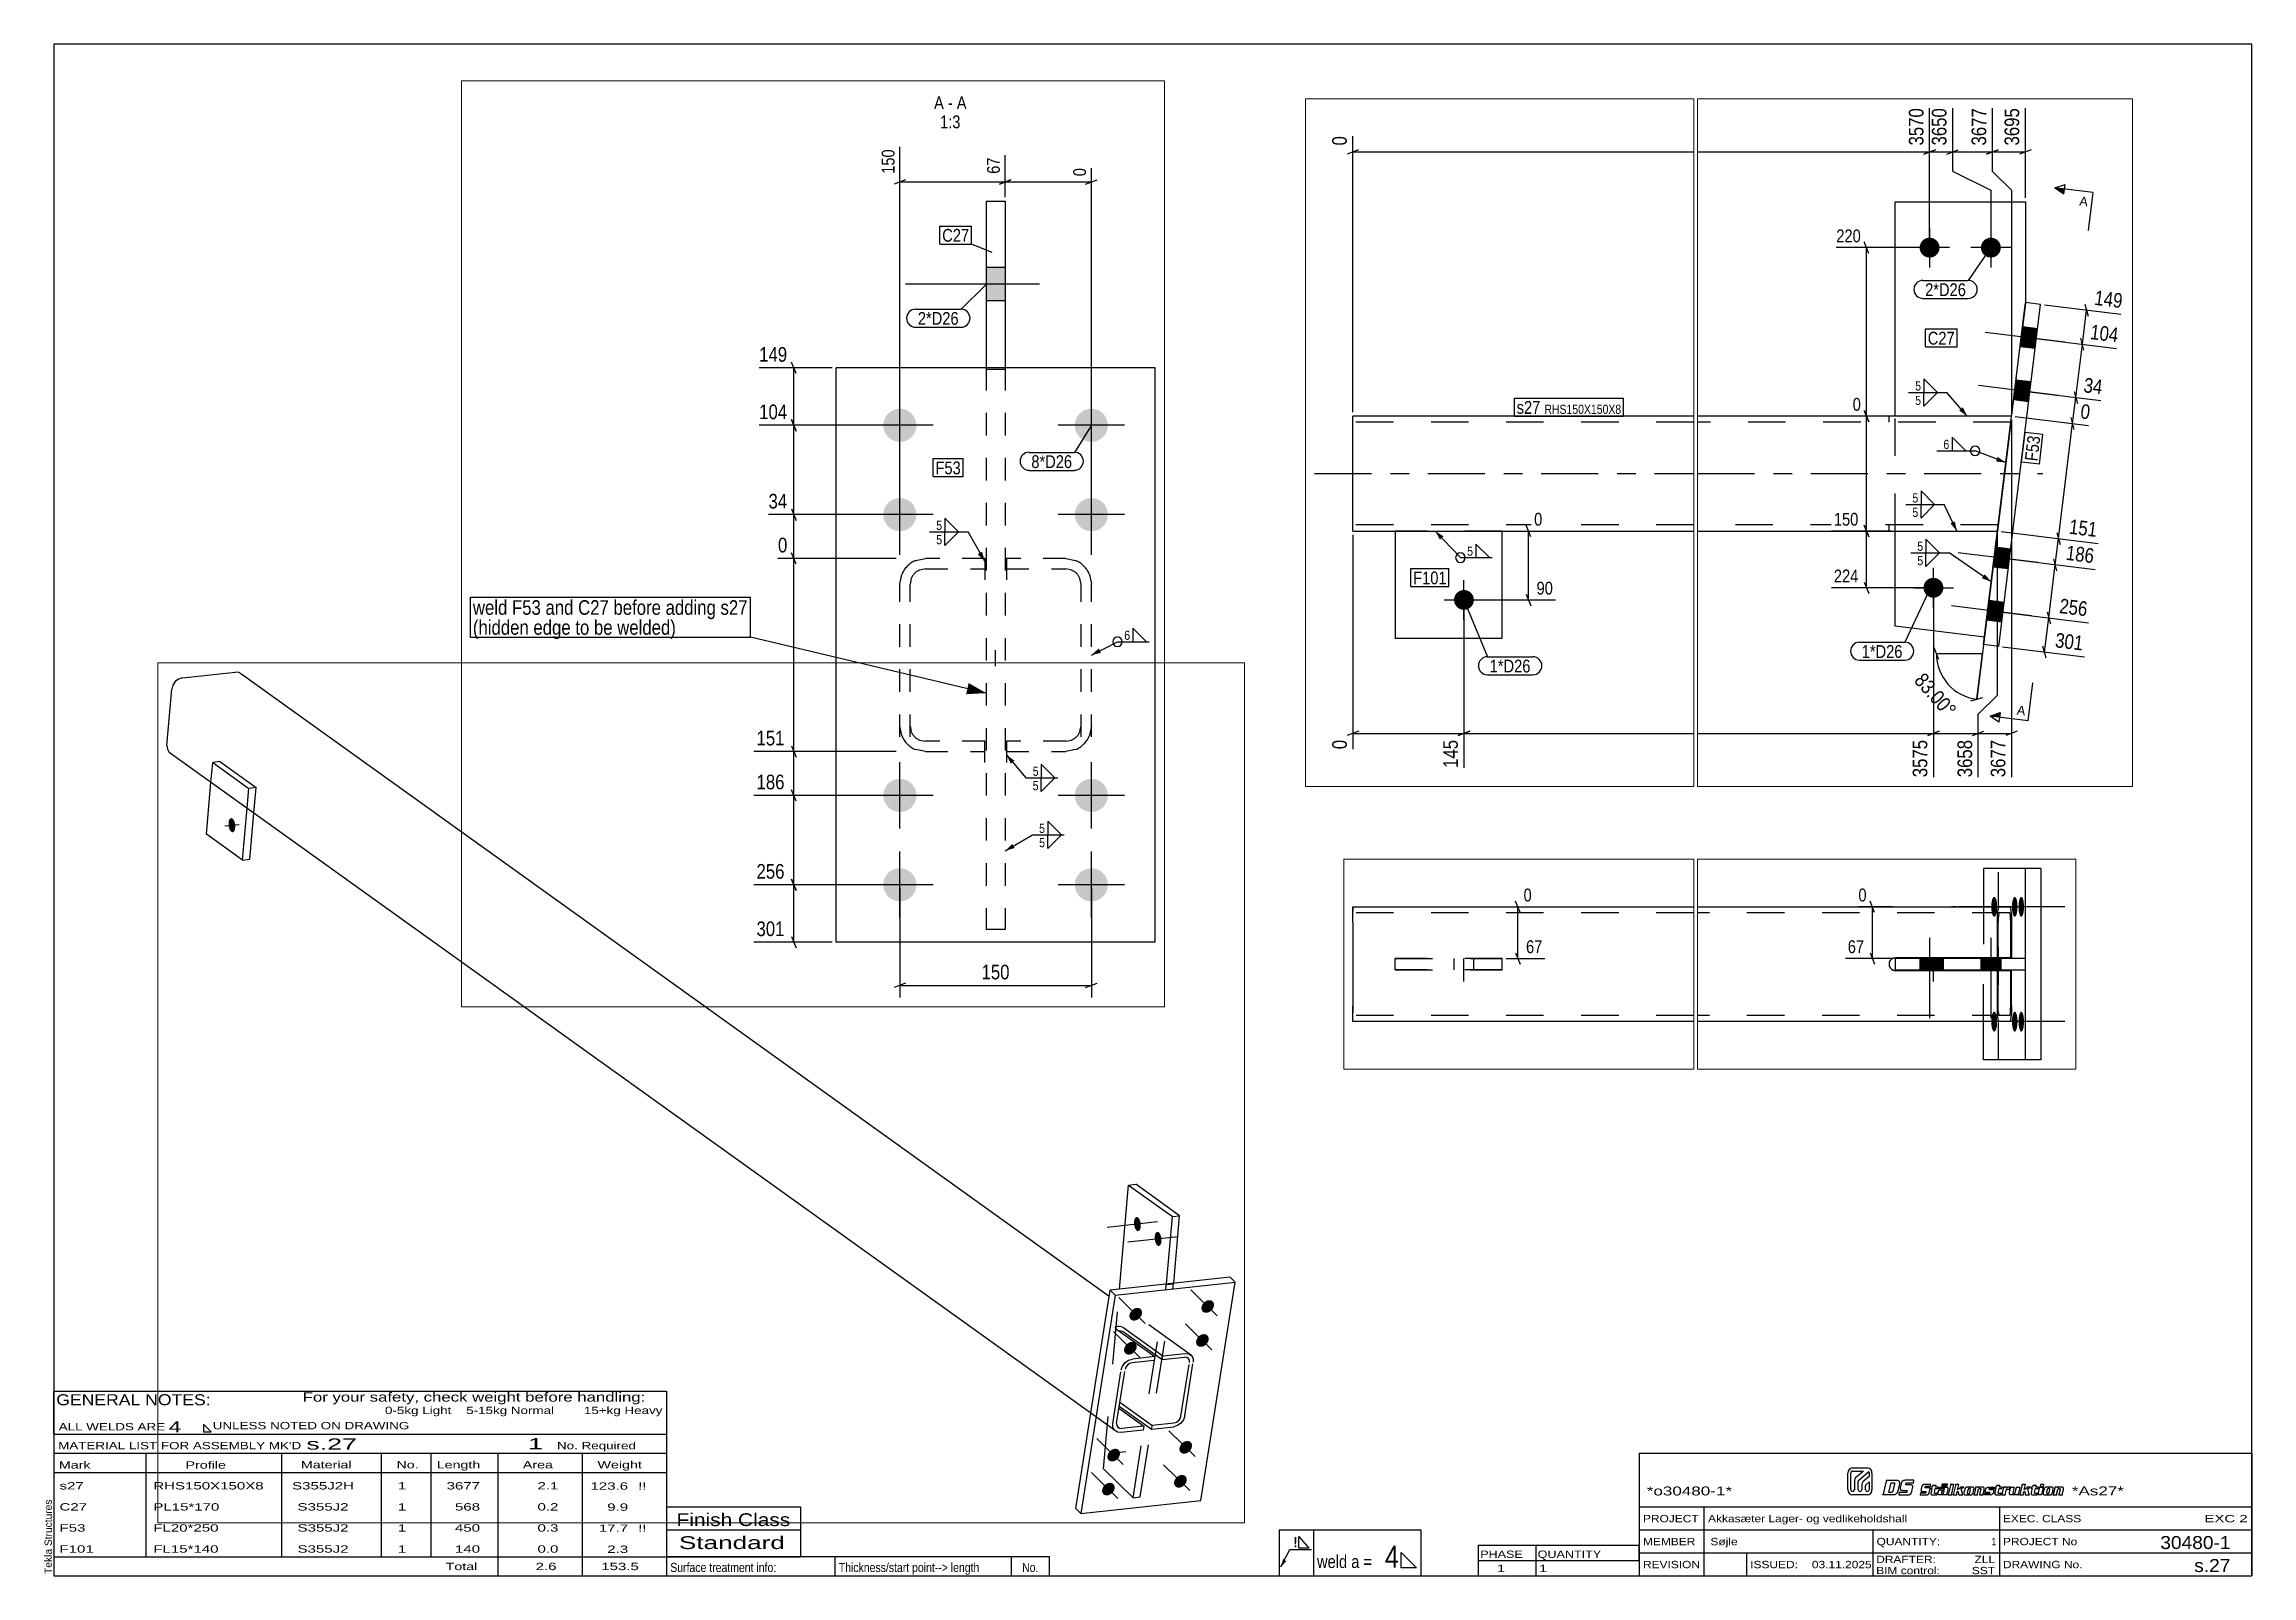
# Paper-space layout 'Layout1' of a CAD drawing. Header units: millimetres. Extents: x 2 to 579, y 5 to 405.
# The model-space entities are those that its viewports show. They can reach past a viewport. Long polylines and large blocks are cut down to what shows.
import ezdxf

# ---------------------------------------------------------------- set-up
doc = ezdxf.new("R2010")
doc.units = ezdxf.units.MM
doc.linetypes.add('DXK_LINE_DOT2', pattern=[3.9198, 1.9599, -1.9599])
doc.linetypes.add('DXK_LINE_DOT3', pattern=[5.9187, 2.979, -0.9799, 0.9799, -0.9799])
for name, color, linetype in [('GRAPHICAL_OBJECTS', 7, 'Continuous'), ('MÅLSÆTNING', 7, 'Continuous'), ('STÅL', 7, 'Continuous'), ('TEKST', 7, 'Continuous')]:
    doc.layers.add(name, color=color, linetype=linetype)
doc.layers.add('Viewport layer', color=7, linetype='Continuous', plot=False)
doc.styles.add('Arial', font='ARIAL.TTF', dxfattribs={"height": 0.2})
doc.styles.add('Arial Narrow', font='ARIALN.TTF', dxfattribs={"height": 0.2})
doc.styles.add('Arial Narrow Bold', font='ARIALNB.TTF', dxfattribs={"height": 0.2})
doc.styles.add('Arial Rounded MT Bold', font='ARLRDBD.TTF', dxfattribs={"height": 0.2})
doc.styles.add('IDAutomationHC39M', font='IDAUTOMATIONHC39M.TTF', dxfattribs={"height": 0.2})

psp = doc.layouts.get("Layout1")

# ---------------------------------------------------------------- texts
at = {"layer": 'GRAPHICAL_OBJECTS', "color": 7}
for s, height, style, width, p in [('GENERAL NOTES:', 2.8633, 'Arial Narrow', 1.4, (5.65, 49.56)), ('ALL WELDS ARE', 1.9089, 'Arial Narrow', 1.6, (6.29, 43)), ('UNLESS NOTED ON DRAWING', 1.9089, 'Arial Narrow', 1.6, (46.52, 43.28)), ('s.27', 2.912, 'Arial Rounded MT Bold', 1.794707, (70.97, 37.97)), ('1', 2.91, 'Arial Rounded MT Bold', 1.794707, (128.86, 38.06)), ("MATERIAL LIST FOR ASSEMBLY MK'D", 1.9089, 'Arial Narrow', 1.6, (6.15, 38.06)), ('Mark', 1.909, 'Arial Narrow', 1.7, (6.34, 33)), ('Profile', 1.909, 'Arial Narrow', 1.7, (39.41, 33)), ('Material', 1.909, 'Arial Narrow', 1.7, (69.54, 33.06)), ('No.', 1.909, 'Arial Narrow', 1.7, (94.5, 33.06)), ('Length', 1.909, 'Arial Narrow', 1.7, (105, 33.06)), ('Area', 1.909, 'Arial Narrow', 1.7, (127.5, 33.06)), ('No. Required', 1.9089, 'Arial Narrow', 1.6, (136.41, 38.06)), ('Weight', 1.909, 'Arial Narrow', 1.7, (147, 33.06)), ('PHASE', 1.909, 'Arial Narrow', 1.5, (377.5, 9.69)), ('QUANTITY', 1.909, 'Arial Narrow', 1.5, (392.5, 9.69))]:
    psp.add_text(s, height=height, dxfattribs=dict(at, style=style, width=width)).set_placement(p)
at = {"layer": 'GRAPHICAL_OBJECTS', "color": 7, "linetype": 'Continuous'}
for s, height, style, width, p in [('For your safety, check weight before handling:  ', 2.3861, 'Arial Narrow', 1.6, (70, 50.5)), ('0-5kg Light    5-15kg Normal        15+kg Heavy', 1.9089, 'Arial Narrow', 1.6, (91.5, 47.25)), ('4', 2.86, 'Arial Narrow', 1.794707, (35, 42.5)), ('s27', 1.909, 'Arial Narrow', 1.794707, (6.5, 27.56)), ('RHS150X150X8', 1.9089, 'Arial Narrow', 1.794707, (31, 27.56)), ('S355J2H', 1.909, 'Arial Narrow', 1.794707, (67.24, 27.56)), ('1', 1.91, 'Arial Narrow', 1.794707, (94.86, 27.56)), ('3677', 1.909, 'Arial Narrow', 1.794707, (107.58, 27.56)), ('2.1', 1.909, 'Arial Narrow', 1.794707, (131.32, 27.56)), ('123.6', 1.909, 'Arial Narrow', 1.794707, (145.15, 27.5)), ('!!', 1.909, 'Arial Narrow', 1.794707, (157.6, 27.5)), ('C27', 1.909, 'Arial Narrow', 1.794707, (6.5, 22.06)), ('PL15*170', 1.909, 'Arial Narrow', 1.794707, (31, 22.06)), ('S355J2', 1.909, 'Arial Narrow', 1.794707, (68.66, 22.06)), ('1', 1.91, 'Arial Narrow', 1.794707, (94.86, 22.06)), ('568', 1.909, 'Arial Narrow', 1.794707, (109.77, 22.06)), ('0.2', 1.909, 'Arial Narrow', 1.794707, (131.32, 22.06)), ('9.9', 1.909, 'Arial Narrow', 1.794707, (149.53, 22)), ('*o30480-1*', 2.333, 'IDAutomationHC39M', 1.425378, (421, 26)), ('*As27*', 2.333, 'IDAutomationHC39M', 1.425378, (532, 26.01)), ('F53', 1.909, 'Arial Narrow', 1.794707, (6.5, 16.56)), ('FL20*250', 1.909, 'Arial Narrow', 1.794707, (31, 16.56)), ('S355J2', 1.909, 'Arial Narrow', 1.794707, (68.66, 16.56)), ('1', 1.91, 'Arial Narrow', 1.794707, (94.86, 16.56)), ('450', 1.909, 'Arial Narrow', 1.794707, (109.77, 16.56)), ('0.3', 1.909, 'Arial Narrow', 1.794707, (131.32, 16.56)), ('17.7', 1.909, 'Arial Narrow', 1.794707, (147.34, 16.5)), ('!!', 1.909, 'Arial Narrow', 1.794707, (157.6, 16.5)), ('Finish Class', 3.3405, 'Arial Narrow', 1.425378, (167.62, 18)), ('PROJECT', 1.909, 'Arial Narrow', 1.425378, (420, 19)), ('Akkasæter Lager- og vedlikeholdshall', 1.9089, 'Arial Narrow', 1.425378, (437, 19)), ('EXEC. CLASS', 1.9089, 'Arial Narrow', 1.425378, (514, 19)), ('EXC 2', 1.909, 'Arial Narrow', 1.780292, (566.64, 19)), ('F101', 1.909, 'Arial Narrow', 1.794707, (6.5, 11.06)), ('FL15*140', 1.909, 'Arial Narrow', 1.794707, (31, 11.06)), ('S355J2', 1.909, 'Arial Narrow', 1.794707, (68.66, 11.06)), ('1', 1.91, 'Arial Narrow', 1.794707, (94.86, 11.06)), ('140', 1.909, 'Arial Narrow', 1.794707, (109.77, 11.06)), ('0.0', 1.909, 'Arial Narrow', 1.794707, (131.32, 11.06)), ('2.3', 1.909, 'Arial Narrow', 1.794707, (149.53, 11)), ('Standard', 3.34, 'Arial Narrow', 1.780292, (168.26, 12)), ('MEMBER', 1.909, 'Arial Narrow', 1.425378, (420, 13)), ('Søjle', 1.909, 'Arial Narrow', 1.42538, (437.61, 13)), ('QUANTITY:', 1.909, 'Arial Narrow', 1.425378, (481, 13)), ('PROJECT No', 1.909, 'Arial Narrow', 1.425378, (514, 13)), ('30480-1', 3.397, 'Arial Rounded MT Bold', 1.1, (555.09, 12)), ('Total', 1.909, 'Arial Narrow', 1.7, (107.33, 6.5)), ('2.6', 1.909, 'Arial Narrow', 1.794707, (130.83, 6.5)), ('153.5', 1.909, 'Arial Narrow', 1.794707, (147.96, 6.5)), ('1', 1.91, 'Arial Narrow', 1.794707, (381.82, 6)), ('1', 1.91, 'Arial Narrow', 1.794707, (392.86, 6)), ('REVISION', 1.909, 'Arial Narrow', 1.425378, (420, 7)), ('ISSUED:', 1.909, 'Arial Narrow', 1.425378, (448, 7)), ('03.11.2025', 1.909, 'Arial Narrow', 1.425378, (464.11, 7)), ('DRAFTER:', 1.909, 'Arial Narrow', 1.425378, (480.91, 8.35)), ('BIM control:', 1.9089, 'Arial Narrow', 1.425378, (480.9, 5.44)), ('SST', 1.909, 'Arial Narrow', 1.425378, (505.88, 5.43)), ('ZLL', 1.909, 'Arial Narrow', 1.425378, (506.58, 8.35)), ('DRAWING No.', 1.9089, 'Arial Narrow', 1.425378, (514, 7)), ('s.27', 3.397, 'Arial Rounded MT Bold', 1.1, (563.96, 6))]:
    psp.add_text(s, height=height, dxfattribs=dict(at, style=style, width=width)).set_placement(p)
at = {"layer": 'GRAPHICAL_OBJECTS', "color": 174, "linetype": 'Continuous', "style": 'Arial'}
psp.add_text('Tekla Structures', height=1.9102, rotation=90, dxfattribs=at).set_placement((4.5, 5.5))
at = {"layer": 'GRAPHICAL_OBJECTS', "color": 2, "linetype": 'Continuous', "style": 'Arial Narrow Bold', "width": 0.99921}
psp.add_text('!', height=2.73, dxfattribs=at).set_placement((328.73, 12.42))
at = {"layer": 'GRAPHICAL_OBJECTS', "color": 7, "linetype": 'Continuous', "style": 'Arial Narrow'}
for s, height, p in [('4', 5.73, (352.61, 7.11)), ('1', 1.91, (511.03, 13)), ('Surface treatment info:', 2.3861, (166, 6)), ('Thickness/start point--> length', 2.3861, (210, 6)), ('weld a =', 3.34, (334.88, 7.06))]:
    psp.add_text(s, height=height, dxfattribs=at).set_placement(p)
at = {"layer": 'GRAPHICAL_OBJECTS', "color": 7, "style": 'Arial Narrow'}
psp.add_text('No.', height=2.386, dxfattribs=at).set_placement((257.87, 6))

msp = doc.modelspace()

# ---------------------------------------------------------------- hatches: boundary and pattern name
at = {"layer": 'STÅL', "linetype": 'Continuous'}
for points in [[(141.6, 1275.9), (141.7, 1273.2), (141.6, 1270.6), (141.2, 1268.2), (140.6, 1266.1), (139.8, 1264.4), (138.7, 1263.1), (137.5, 1262.4), (136.3, 1262.3), (135, 1262.7), (133.7, 1263.7), (132.5, 1265.2), (131.4, 1267.1), (130.5, 1269.4), (129.9, 1271.9), (129.4, 1274.6), (129.3, 1277.3), (129.4, 1279.9), (129.8, 1282.3), (130.4, 1284.4), (131.3, 1286.1), (132.3, 1287.3), (133.5, 1288), (134.8, 1288.1), (136.1, 1287.7), (137.3, 1286.7), (138.5, 1285.3), (139.6, 1283.4), (140.5, 1281.1), (141.2, 1278.6)], [(11711.3, 703.5, -1), (11685.3, 703.5, -1)], [(11791.3, 703.5, -1), (11765.3, 703.5, -1)], [(11819.6, 600), (11816.4, 574.2), (11836.2, 571.8), (11839.4, 597.6)], [(11819.6, 600), (11816.4, 574.2), (11836.2, 571.8), (11839.4, 597.6)], [(27679, 553.2), (27679, 579.2), (27664, 579.2), (27664, 553.2)], [(1796.8, 546.6), (1797, 543.9), (1796.9, 541.3), (1796.5, 538.9), (1795.9, 536.8), (1795, 535.1), (1794, 533.9), (1792.8, 533.2), (1791.5, 533), (1790.2, 533.5), (1788.9, 534.4), (1787.7, 535.9), (1786.7, 537.8), (1785.8, 540.1), (1785.1, 542.6), (1784.7, 545.3), (1784.5, 548), (1784.6, 550.6), (1785, 553), (1785.7, 555.1), (1786.5, 556.8), (1787.5, 558.1), (1788.7, 558.8), (1790, 558.9), (1791.3, 558.5), (1792.6, 557.5), (1793.8, 556), (1794.8, 554.1), (1795.7, 551.8), (1796.4, 549.3)], [(1834.6, 519.5), (1834.8, 516.8), (1834.7, 514.2), (1834.3, 511.8), (1833.6, 509.7), (1832.8, 508), (1831.7, 506.8), (1830.6, 506.1), (1829.3, 506), (1828, 506.4), (1826.7, 507.4), (1825.5, 508.8), (1824.4, 510.7), (1823.6, 513), (1822.9, 515.5), (1822.5, 518.2), (1822.3, 520.9), (1822.4, 523.5), (1822.8, 525.9), (1823.4, 528), (1824.3, 529.7), (1825.3, 531), (1826.5, 531.7), (1827.8, 531.8), (1829.1, 531.4), (1830.4, 530.4), (1831.6, 528.9), (1832.6, 527), (1833.5, 524.7), (1834.2, 522.2)], [(11811, 530.6), (11807.9, 504.7), (11827.7, 502.3), (11830.9, 528.1)], [(11811, 530.6), (11807.9, 504.7), (11827.7, 502.3), (11830.9, 528.1)], [(27583.5, 455.6, -1), (27609.5, 455.6, -1)], [(27733.5, 455.6, -1), (27759.5, 455.6, -1)], [(1912.2, 402.3), (1914.3, 404.1), (1916.5, 405.5), (1918.9, 406.5), (1921.3, 406.9), (1923.6, 406.9), (1925.8, 406.3), (1927.6, 405.3), (1929.1, 403.9), (1930.2, 402), (1930.8, 399.9), (1930.8, 397.6), (1930.4, 395.2), (1929.5, 392.8), (1928.2, 390.5), (1926.4, 388.4), (1924.4, 386.6), (1922.1, 385.2), (1919.7, 384.3), (1917.3, 383.8), (1915, 383.8), (1912.8, 384.4), (1911, 385.4), (1909.5, 386.9), (1908.5, 388.7), (1907.9, 390.8), (1907.8, 393.1), (1908.2, 395.6), (1909.1, 398), (1910.5, 400.3)], [(27583.5, 385.6, -1), (27609.5, 385.6, -1)], [(27733.5, 385.6, -1), (27759.5, 385.6, -1)], [(1780.6, 388.1), (1782.6, 389.9), (1784.9, 391.3), (1787.3, 392.2), (1789.7, 392.7), (1792, 392.7), (1794.1, 392.1), (1796, 391.1), (1797.5, 389.6), (1798.5, 387.8), (1799.1, 385.7), (1799.2, 383.4), (1798.8, 380.9), (1797.9, 378.5), (1796.5, 376.2), (1794.8, 374.2), (1792.7, 372.4), (1790.5, 371), (1788.1, 370), (1785.7, 369.6), (1783.3, 369.6), (1781.2, 370.2), (1779.4, 371.2), (1777.9, 372.6), (1776.8, 374.5), (1776.2, 376.6), (1776.1, 378.9), (1776.6, 381.3), (1777.5, 383.7), (1778.8, 386)], [(1770.8, 326), (1772.9, 327.7), (1775.2, 329.1), (1777.5, 330.1), (1780, 330.5), (1782.3, 330.5), (1784.4, 330), (1786.3, 328.9), (1787.7, 327.5), (1788.8, 325.6), (1789.4, 323.5), (1789.5, 321.2), (1789.1, 318.8), (1788.1, 316.4), (1786.8, 314.1), (1785.1, 312), (1783, 310.2), (1780.7, 308.8), (1778.3, 307.9), (1775.9, 307.4), (1773.6, 307.5), (1771.5, 308), (1769.6, 309), (1768.1, 310.5), (1767.1, 312.3), (1766.5, 314.4), (1766.4, 316.8), (1766.8, 319.2), (1767.8, 321.6), (1769.1, 323.9)], [(1902.5, 340.2), (1904.5, 342), (1906.8, 343.4), (1909.2, 344.3), (1911.6, 344.8), (1913.9, 344.7), (1916.1, 344.2), (1917.9, 343.2), (1919.4, 341.7), (1920.4, 339.9), (1921, 337.8), (1921.1, 335.4), (1920.7, 333), (1919.8, 330.6), (1918.4, 328.3), (1916.7, 326.2), (1914.7, 324.5), (1912.4, 323.1), (1910, 322.1), (1907.6, 321.6), (1905.3, 321.7), (1903.1, 322.2), (1901.3, 323.3), (1899.8, 324.7), (1898.7, 326.5), (1898.2, 328.7), (1898.1, 331), (1898.5, 333.4), (1899.4, 335.8), (1900.7, 338.1)], [(11784.2, 312.2), (11781, 286.4), (11800.9, 283.9), (11804.1, 309.8)], [(11784.2, 312.2), (11781, 286.4), (11800.9, 283.9), (11804.1, 309.8)], [(11703.3, 272.4, -1), (11703.3, 246.4, -1)], [(8273.3, 256.5, -1), (8273.3, 230.5, -1)], [(11775.7, 242.7), (11772.5, 216.9), (11792.4, 214.5), (11795.5, 240.3)], [(11775.7, 242.7), (11772.5, 216.9), (11792.4, 214.5), (11795.5, 240.3)], [(21594.5, 212), (21594.4, 209.3), (21594.2, 206.7), (21593.8, 204.4), (21593.2, 202.3), (21592.6, 200.7), (21591.8, 199.6), (21591, 199.1), (21590.2, 199.1), (21589.4, 199.6), (21588.7, 200.7), (21588, 202.3), (21587.5, 204.4), (21587.1, 206.7), (21586.8, 209.3), (21586.7, 212), (21586.8, 214.7), (21587.1, 217.3), (21587.5, 219.6), (21588, 221.7), (21588.7, 223.3), (21589.4, 224.4), (21590.2, 224.9), (21591, 224.9), (21591.8, 224.4), (21592.6, 223.3), (21593.2, 221.7), (21593.8, 219.6), (21594.2, 217.3), (21594.4, 214.7)], [(21621.1, 212), (21621, 209.3), (21620.8, 206.7), (21620.4, 204.4), (21619.9, 202.3), (21619.3, 200.7), (21618.6, 199.6), (21617.8, 199.1), (21617, 199.1), (21616.3, 199.6), (21615.6, 200.7), (21615, 202.3), (21614.5, 204.4), (21614.1, 206.7), (21613.8, 209.3), (21613.8, 212), (21613.8, 214.7), (21614.1, 217.3), (21614.5, 219.6), (21615, 221.7), (21615.6, 223.3), (21616.3, 224.4), (21617, 224.9), (21617.8, 224.9), (21618.6, 224.4), (21619.3, 223.3), (21619.9, 221.7), (21620.4, 219.6), (21620.8, 217.3), (21621, 214.7)], [(21629.5, 212), (21629.5, 209.3), (21629.2, 206.7), (21628.9, 204.4), (21628.4, 202.3), (21627.8, 200.7), (21627.1, 199.6), (21626.3, 199.1), (21625.6, 199.1), (21624.8, 199.6), (21624.2, 200.7), (21623.6, 202.3), (21623, 204.4), (21622.7, 206.7), (21622.4, 209.3), (21622.4, 212), (21622.4, 214.7), (21622.7, 217.3), (21623, 219.6), (21623.6, 221.7), (21624.2, 223.3), (21624.8, 224.4), (21625.6, 224.9), (21626.3, 224.9), (21627.1, 224.4), (21627.8, 223.3), (21628.4, 221.7), (21628.9, 219.6), (21629.2, 217.3), (21629.5, 214.7)], [(27583.5, 165.6, -1), (27609.5, 165.6, -1)], [(27733.5, 165.6, -1), (27759.5, 165.6, -1)], [(1871.9, 144.9), (1874, 146.6), (1876.3, 148), (1878.6, 149), (1881.1, 149.4), (1883.4, 149.4), (1885.5, 148.9), (1887.4, 147.8), (1888.8, 146.4), (1889.9, 144.5), (1890.5, 142.4), (1890.6, 140.1), (1890.1, 137.7), (1889.2, 135.3), (1887.9, 133), (1886.2, 130.9), (1884.1, 129.1), (1881.8, 127.7), (1879.4, 126.8), (1877, 126.3), (1874.7, 126.4), (1872.6, 126.9), (1870.7, 127.9), (1869.2, 129.4), (1868.2, 131.2), (1867.6, 133.3), (1867.5, 135.7), (1867.9, 138.1), (1868.9, 140.5), (1870.2, 142.8)], [(21519.3, 144.5), (21493.3, 144.5), (21493.3, 129.5), (21519.3, 129.5)], [(21524.3, 144.5), (21498.3, 144.5), (21498.3, 129.5), (21524.3, 129.5)], [(21599.3, 144.5), (21573.3, 144.5), (21573.3, 129.5), (21599.3, 129.5)], [(1740.3, 130.6), (1742.3, 132.4), (1744.6, 133.8), (1747, 134.7), (1749.4, 135.2), (1751.7, 135.2), (1753.9, 134.6), (1755.7, 133.6), (1757.2, 132.1), (1758.3, 130.3), (1758.8, 128.2), (1758.9, 125.9), (1758.5, 123.5), (1757.6, 121.1), (1756.2, 118.8), (1754.5, 116.7), (1752.5, 114.9), (1750.2, 113.5), (1747.8, 112.6), (1745.4, 112.1), (1743.1, 112.1), (1740.9, 112.7), (1739.1, 113.7), (1737.6, 115.2), (1736.5, 117), (1736, 119.1), (1735.9, 121.4), (1736.3, 123.8), (1737.2, 126.2), (1738.6, 128.5)], [(27583.5, 95.6, -1), (27609.5, 95.6, -1)], [(27733.5, 95.6, -1), (27759.5, 95.6, -1)], [(1862.2, 82.7), (1864.3, 84.5), (1866.5, 85.9), (1868.9, 86.8), (1871.3, 87.3), (1873.7, 87.3), (1875.8, 86.7), (1877.6, 85.7), (1879.1, 84.2), (1880.2, 82.4), (1880.8, 80.3), (1880.9, 78), (1880.4, 75.5), (1879.5, 73.1), (1878.2, 70.8), (1876.4, 68.8), (1874.4, 67), (1872.1, 65.6), (1869.7, 64.6), (1867.3, 64.2), (1865, 64.2), (1862.9, 64.7), (1861, 65.8), (1859.5, 67.2), (1858.5, 69.1), (1857.9, 71.2), (1857.8, 73.5), (1858.2, 75.9), (1859.1, 78.3), (1860.5, 80.6)], [(1730.6, 68.5), (1732.6, 70.2), (1734.9, 71.6), (1737.3, 72.6), (1739.7, 73.1), (1742, 73), (1744.1, 72.5), (1746, 71.5), (1747.5, 70), (1748.5, 68.2), (1749.1, 66), (1749.2, 63.7), (1748.8, 61.3), (1747.9, 58.9), (1746.5, 56.6), (1744.8, 54.5), (1742.7, 52.7), (1740.5, 51.4), (1738.1, 50.4), (1735.7, 49.9), (1733.4, 50), (1731.2, 50.5), (1729.4, 51.5), (1727.9, 53), (1726.8, 54.8), (1726.2, 57), (1726.2, 59.3), (1726.6, 61.7), (1727.5, 64.1), (1728.8, 66.4)], [(21594.5, 62), (21594.4, 59.3), (21594.2, 56.7), (21593.8, 54.4), (21593.2, 52.3), (21592.6, 50.7), (21591.8, 49.6), (21591, 49.1), (21590.2, 49.1), (21589.4, 49.6), (21588.7, 50.7), (21588, 52.3), (21587.5, 54.4), (21587.1, 56.7), (21586.8, 59.3), (21586.7, 62), (21586.8, 64.7), (21587.1, 67.3), (21587.5, 69.6), (21588, 71.7), (21588.7, 73.3), (21589.4, 74.4), (21590.2, 74.9), (21591, 74.9), (21591.8, 74.4), (21592.6, 73.3), (21593.2, 71.7), (21593.8, 69.6), (21594.2, 67.3), (21594.4, 64.7)], [(21621.1, 62), (21621, 59.3), (21620.8, 56.7), (21620.4, 54.4), (21619.9, 52.3), (21619.3, 50.7), (21618.6, 49.6), (21617.8, 49.1), (21617, 49.1), (21616.3, 49.6), (21615.6, 50.7), (21615, 52.3), (21614.5, 54.4), (21614.1, 56.7), (21613.8, 59.3), (21613.8, 62), (21613.8, 64.7), (21614.1, 67.3), (21614.5, 69.6), (21615, 71.7), (21615.6, 73.3), (21616.3, 74.4), (21617, 74.9), (21617.8, 74.9), (21618.6, 74.4), (21619.3, 73.3), (21619.9, 71.7), (21620.4, 69.6), (21620.8, 67.3), (21621, 64.7)], [(21629.5, 62), (21629.5, 59.3), (21629.2, 56.7), (21628.9, 54.4), (21628.4, 52.3), (21627.8, 50.7), (21627.1, 49.6), (21626.3, 49.1), (21625.6, 49.1), (21624.8, 49.6), (21624.2, 50.7), (21623.6, 52.3), (21623, 54.4), (21622.7, 56.7), (21622.4, 59.3), (21622.4, 62), (21622.4, 64.7), (21622.7, 67.3), (21623, 69.6), (21623.6, 71.7), (21624.2, 73.3), (21624.8, 74.4), (21625.6, 74.9), (21626.3, 74.9), (21627.1, 74.4), (21627.8, 73.3), (21628.4, 71.7), (21628.9, 69.6), (21629.2, 67.3), (21629.5, 64.7)]]:
    msp.add_hatch(color=96, dxfattribs=at).paths.add_polyline_path(points)
at = {"layer": 'TEKST', "linetype": 'Continuous'}
for color, points in [(30, [(11874.4, 779.9), (11873.6, 773.7), (11862, 781.4)]), (3, [(11741.7, 495), (11747.4, 483.5), (11736.9, 490.9)]), (3, [(11787.2, 430.2), (11797.8, 422.8), (11785, 424.4)]), (3, [(11731.2, 346.1), (11733.8, 333.5), (11725.6, 343.4)]), (3, [(27660.9, 356.5), (27663, 349.1), (27657.6, 354.6)]), (3, [(8242, 322.3), (8235.7, 333.5), (8246.5, 326.6)]), (3, [(11770.2, 277), (11778.7, 267.3), (11766.6, 271.8)]), (3, [(27754, 277.3), (27746.5, 275.6), (27752.3, 280.7)]), (7, [(27650.4, 253.7), (27664, 245.8), (27648.4, 244.9)]), (3, [(27683.4, 190.5), (27680, 197.4), (27686.3, 192.9)]), (3, [(27686.4, 124.4), (27679, 122.2), (27684.5, 127.6)]), (30, [(11790.5, 96.5), (11789.7, 90.3), (11777.3, 91.8)])]:
    msp.add_hatch(color=color, dxfattribs=at).paths.add_polyline_path(points)

# ---------------------------------------------------------------- linework, layer by layer
at = {"layer": 'MÅLSÆTNING', "color": 7, "linetype": 'Continuous'}
for p, q in [((11698.3, 708.5), (11698.3, 885.6)), ((11728.3, 885.6), (11728.3, 803.4)), ((11728.3, 885.6), (11728.3, 803.4)), ((11780.2, 885.6), (11780.2, 803.4)), ((11780.2, 885.6), (11780.2, 803.4)), ((11823.3, 768.5), (11823.3, 885.6)), ((8128.3, 488.5), (8128.3, 849.1)), ((8135.8, 831.4), (8120.8, 825.4)), ((11705.8, 831.4), (11690.8, 825.4)), ((11720.8, 825.4), (11735.8, 831.4)), ((11720.8, 825.4), (11735.8, 831.4)), ((11772.7, 825.4), (11787.7, 831.4)), ((11830.8, 831.4), (11815.8, 825.4)), ((11698.3, 828.4), (11728.3, 828.4)), ((11728.3, 828.4), (11780.2, 828.4)), ((11780.2, 828.4), (11823.3, 828.4)), ((11728.3, 803.4), (11778.3, 778.4)), ((11728.3, 803.4), (11778.3, 778.4)), ((11780.2, 803.4), (11805.2, 778.4)), ((11780.2, 803.4), (11805.2, 778.4)), ((11778.3, 778.4), (11778.3, 708.5)), ((11778.3, 778.4), (11778.3, 708.5)), ((11805.2, 778.4), (11805.2, 488.5)), ((11805.2, 778.4), (11805.2, 488.5)), ((11619, 696), (11613, 711)), ((11693.3, 703.5), (11576.5, 703.5)), ((27596.5, 354.2), (27596.5, 673.7)), ((27679, 634.3), (27679, 667.3)), ((27679, 634.3), (27679, 667.3)), ((27601, 648), (27592, 644.4)), ((27596.5, 646.2), (27679, 646.2)), ((27683.5, 648), (27674.5, 644.4)), ((27674.5, 644.4), (27683.5, 648)), ((27679, 646.2), (27746.5, 646.2)), ((27742, 644.4), (27751, 648)), ((27746.5, 354.2), (27746.5, 657.1)), ((11822.9, 586.5), (11942.5, 571.8)), ((11899.8, 569.5), (11895.7, 585.1)), ((11814.4, 517), (11921.9, 503.8)), ((11885, 473.7), (11889.2, 507.8)), ((11887.2, 515.7), (11891.3, 500)), ((27515.2, 496.1), (27511.6, 505.1)), ((11619, 476), (11613, 491)), ((27543.5, 500.6), (27486.3, 500.6)), ((27513.4, 455.6), (27513.4, 500.6)), ((11648.3, 483.5), (11597.9, 483.5)), ((11616, 333.5), (11616, 483.5)), ((11804.6, 478.5), (11759.9, 113.8)), ((11805.2, 478.5), (11805.2, 12)), ((11810.2, 482.9), (11905.6, 471.1)), ((11810.2, 482.9), (11905.6, 471.1)), ((11887.1, 465.9), (11883, 481.5)), ((11887.1, 465.9), (11883, 481.5)), ((27593.5, 455.6), (27486.3, 455.6)), ((27593.5, 455.6), (27486.3, 455.6)), ((27511.6, 460.1), (27515.2, 451.1)), ((27515.2, 451.1), (27511.6, 460.1)), ((27513.4, 385.6), (27513.4, 455.6)), ((27593.5, 385.6), (27493.6, 385.6)), ((27593.5, 385.6), (27493.6, 385.6)), ((27511.6, 390.1), (27515.2, 381.1)), ((27511.6, 390.1), (27515.2, 381.1)), ((27513.4, 351.2), (27513.4, 385.6)), ((27593.5, 351.2), (27501, 351.2)), ((27593.5, 351.2), (27501, 351.2)), ((27515.2, 346.7), (27511.6, 355.7)), ((27515.2, 346.7), (27511.6, 355.7)), ((27513.4, 200), (27513.4, 351.2)), ((8328.3, 333.5), (8375.6, 333.5)), ((8360.4, 326), (8354.4, 341)), ((8357.4, 243.5), (8357.4, 333.5)), ((11648.3, 333.5), (11570.1, 333.5)), ((11648.3, 333.5), (11570.1, 333.5)), ((11613, 341), (11619, 326)), ((11619, 326), (11613, 341)), ((11616, 259.4), (11616, 333.5)), ((8128.4, 328.5), (8128.4, 48.6)), ((11786.8, 119.3), (11786.8, 328.5)), ((11786.8, 119.3), (11786.8, 328.5)), ((11787.6, 298.7), (11914.4, 283.1)), ((11864.5, 281.7), (11860.4, 297.3)), ((11853.9, 220), (11862.4, 289.5)), ((11613, 266.9), (11619, 251.9)), ((8278.3, 243.5), (8392.6, 243.5)), ((8354.4, 251), (8360.4, 236)), ((11698.3, 259.4), (11570.1, 259.4)), ((8273.3, 238.5), (8273.3, 24.2)), ((8273.3, 238.5), (8273.3, 24.2)), ((11779.1, 229.2), (11905.9, 213.6)), ((11779.1, 229.2), (11905.9, 213.6)), ((11851.8, 227.8), (11856, 212.2)), ((11851.8, 227.8), (11856, 212.2)), ((11848.4, 175.3), (11853.9, 220)), ((18142.4, 212), (18169.8, 212)), ((18154.6, 204.5), (18148.6, 219.5)), ((18151.6, 144.5), (18151.6, 212)), ((21457.8, 212), (21413.3, 212)), ((21434.5, 204.5), (21428.5, 219.5)), ((21431.5, 144.5), (21431.5, 212)), ((27593.5, 200), (27482, 200)), ((27593.5, 200), (27482, 200)), ((27511.6, 204.5), (27515.2, 195.5)), ((27511.6, 204.5), (27515.2, 195.5)), ((11710.2, 165.9), (11704.2, 180.9)), ((11707.2, 173.4), (11767.2, 173.4)), ((11759.9, 113.8), (11767.2, 173.4)), ((11793.4, 182.1), (11900.4, 169)), ((11850.5, 167.5), (11846.3, 183.2)), ((27593.5, 165.6), (27482, 165.6)), ((27515.2, 161.1), (27511.6, 170.1)), ((27513.4, 95.6), (27513.4, 165.6)), ((18136.3, 144.5), (18186.8, 144.5)), ((18148.6, 152), (18154.6, 137)), ((21456.3, 144.5), (21396.3, 144.5)), ((21428.5, 152), (21434.5, 137)), ((11752, 111.7), (11767.7, 115.9)), ((11761.8, 94.3), (11786.8, 119.3)), ((11761.8, 94.3), (11786.8, 119.3)), ((11761.8, 12), (11761.8, 94.3)), ((11761.8, 12), (11761.8, 94.3)), ((27593.5, 95.6), (27482, 95.6)), ((27593.5, 95.6), (27482, 95.6)), ((27511.6, 100.1), (27515.2, 91.1)), ((27515.2, 91.1), (27511.6, 100.1)), ((27513.4, 50.6), (27513.4, 95.6)), ((27596.5, 92.6), (27596.5, 7.2)), ((27746.5, 92.6), (27746.5, 7.2)), ((8135.9, 72.3), (8120.9, 66.3)), ((8128.4, 69.3), (8273.3, 69.3)), ((8280.8, 72.3), (8265.8, 66.3)), ((8265.8, 66.3), (8280.8, 72.3)), ((8273.3, 69.3), (11703.3, 69.3)), ((11710.8, 72.3), (11695.8, 66.3)), ((11695.8, 66.3), (11710.8, 72.3)), ((11703.3, 69.3), (11761.8, 69.3)), ((11754.3, 66.3), (11769.3, 72.3)), ((11761.8, 69.3), (11805.2, 69.3)), ((11812.7, 72.3), (11797.7, 66.3)), ((27511.6, 55.1), (27515.2, 46.1)), ((27543.5, 50.6), (27482, 50.6)), ((27601, 18.6), (27592, 15)), ((27742, 15), (27751, 18.6)), ((27596.5, 16.8), (27746.5, 16.8))]:
    msp.add_line(p, q, dxfattribs=at)
msp.add_arc((11767.2, 173.4), 60, 180, 263, dxfattribs=at)
at = {"layer": 'STÅL', "color": 2, "linetype": 'Continuous'}
for p, q in [((38.2, 1542.3), (32.1, 1537.7)), ((45, 1544.5), (38.2, 1542.3)), ((45, 1544.5), (141.5, 1554.9)), ((148.1, 1554.2), (141.5, 1554.9)), ((153.5, 1550.8), (148.1, 1554.2)), ((1739.1, 413.8), (153.5, 1550.8)), ((16.8, 1420.9), (25.8, 1523.9)), ((27.8, 1531.2), (25.8, 1523.9)), ((32.1, 1537.7), (27.8, 1531.2)), ((16.8, 1420.9), (17.5, 1413.9)), ((17.5, 1413.9), (20.8, 1408.2)), ((1705.6, 200.1), (20.8, 1408.2)), ((88.9, 1258.9), (97.2, 1353.4)), ((155, 1211.5), (163.3, 1306)), ((168.2, 1212.9), (175.6, 1297.2)), ((155, 1211.5), (88.9, 1258.9)), ((155, 1211.5), (168.2, 1212.9)), ((11653.3, 483.5), (11653.3, 763.5)), ((11653.3, 763.5), (11823.3, 763.5)), ((11823.3, 763.5), (11823.3, 630.7)), ((11768.6, 185.1), (11823.5, 631.8)), ((11788.5, 182.7), (11843.3, 629.4)), ((11843.3, 629.4), (11823.5, 631.8)), ((27664, 631.3), (27664, 500.6)), ((27664, 631.3), (27679, 631.3)), ((27679, 631.3), (27679, 500.6)), ((1757.8, 427.2), (1774.4, 617.4)), ((1774.4, 617.4), (1787.6, 618.8)), ((1774.4, 617.4), (1854.7, 559.8)), ((1867.9, 561.2), (1787.6, 618.8)), ((1843.9, 436.5), (1854.7, 559.8)), ((1854.7, 559.8), (1867.9, 561.2)), ((1857.1, 437.9), (1867.9, 561.2)), ((27546.5, 50.6), (27546.5, 500.6)), ((27796.5, 500.6), (27546.5, 500.6)), ((27796.5, 50.6), (27796.5, 500.6)), ((8573.3, 483.5), (8128.3, 483.5)), ((8128.3, 463.5), (8128.3, 483.5)), ((11805.2, 483.5), (11395.3, 483.5)), ((8128.3, 353.5), (8128.3, 463.5)), ((1960.3, 449.1), (1740.9, 425.3)), ((1750, 416.3), (1969.4, 440.1)), ((1907, 40.5), (1969.4, 440.1)), ((1969.4, 440.1), (1960.3, 449.1)), ((1678.4, 25.8), (1740.9, 425.3)), ((1750, 416.3), (1687.6, 16.8)), ((1740.9, 425.3), (1750, 416.3)), ((8128.3, 333.5), (8128.3, 353.5)), ((8128.3, 333.5), (8573.3, 333.5)), ((8183.3, 333.5), (8183.3, 193.5)), ((8323.3, 193.5), (8323.3, 333.5)), ((11395.3, 333.5), (11786.8, 333.5)), ((11653.3, 209.4), (11653.3, 333.5)), ((21576.6, 262), (21576.6, 212)), ((21631.4, 262), (21576.6, 262)), ((21651.3, 262), (21631.4, 262)), ((21631.4, 12), (21631.4, 262)), ((21651.3, 262), (21651.3, 12)), ((11769.8, 195.1), (11653.3, 209.4)), ((17936.3, 192), (17936.3, 212)), ((17936.3, 212), (18381.3, 212)), ((21203.3, 212), (21610.8, 212)), ((21610.8, 212), (21611.7, 210.5)), ((21611.7, 210.5), (21612.5, 206.1)), ((8183.3, 193.5), (8323.3, 193.5)), ((17936.3, 192), (17936.3, 82)), ((21612.5, 206.1), (21613, 199.7)), ((21613, 199.7), (21613.2, 192)), ((21613.2, 192), (21613.2, 145.5)), ((11788.5, 182.7), (11768.6, 185.1)), ((21461.8, 145.5), (21458.6, 144.9)), ((21631.3, 144.5), (21461.3, 144.5)), ((21461.3, 144.5), (21461.3, 129.5)), ((21613.2, 145.5), (21461.8, 145.5)), ((21576.6, 145.5), (21576.6, 144.5)), ((21631.3, 129.5), (21631.3, 144.5)), ((21458.6, 129.1), (21461.8, 128.5)), ((21461.3, 129.5), (21631.3, 129.5)), ((21613.2, 128.5), (21461.8, 128.5)), ((21576.6, 128.5), (21576.6, 129.5)), ((21613.2, 82), (21613.2, 128.5)), ((17936.3, 67.9), (17936.3, 82)), ((21613, 74.3), (21612.5, 67.9)), ((21613.2, 82), (21613, 74.3)), ((17936.3, 62), (17936.3, 67.9)), ((18381.3, 62), (17936.3, 62)), ((21610.8, 62), (21203.3, 62)), ((21576.6, 12), (21576.6, 62)), ((21611.7, 63.5), (21610.8, 62)), ((21612.5, 67.9), (21611.7, 63.5)), ((1687.6, 16.8), (1907, 40.5)), ((27796.5, 50.6), (27546.5, 50.6)), ((1678.4, 25.8), (1687.6, 16.8)), ((21651.3, 12), (21576.6, 12))]:
    msp.add_line(p, q, dxfattribs=at)
at = {"layer": 'STÅL', "color": 7, "linetype": 'DXK_LINE_DOT2'}
for p, q in [((97.2, 1353.4), (100.4, 1390)), ((113.5, 1391.4), (100.4, 1390)), ((100.4, 1390), (166.5, 1342.5)), ((113.5, 1391.4), (179.7, 1344)), ((163.3, 1306), (166.5, 1342.5)), ((179.7, 1344), (166.5, 1342.5)), ((175.6, 1297.2), (179.7, 1344)), ((11823.3, 630.7), (11769.8, 195.1)), ((27664, 500.6), (27664, 60.6)), ((27664, 499.5), (27679, 499.5)), ((27679, 500.6), (27679, 60.6)), ((8573.3, 475.5), (8128.3, 475.5)), ((11804.3, 475.5), (11395.3, 475.5)), ((11645.3, 475.5), (11645.3, 483.5)), ((11653.3, 333.5), (11653.3, 483.5)), ((1782.9, 45.8), (1843.8, 435.5)), ((1796.1, 47.3), (1857, 436.9)), ((1843.8, 435.5), (1857, 436.9)), ((1843.8, 435.5), (1843.9, 436.5)), ((1857, 436.9), (1857.1, 437.9)), ((1729, 98.7), (1757.8, 427.2)), ((1889.7, 305.8), (1739.1, 413.8)), ((1750.2, 357.3), (1749.9, 356.2)), ((1749.9, 356.2), (1750.8, 355)), ((1751.7, 358.2), (1750.2, 357.3)), ((1750.8, 355), (1822.4, 303.7)), ((1754.3, 358.7), (1751.7, 358.2)), ((1757.4, 358.8), (1754.3, 358.7)), ((1756, 351.3), (1756.8, 351.3)), ((1756.8, 351.3), (1760.1, 350.9)), ((1760.7, 358.4), (1757.4, 358.8)), ((1760.1, 350.9), (1763, 350.2)), ((1763.7, 357.7), (1760.7, 358.4)), ((1763, 350.2), (1765.1, 349.1)), ((1765.8, 356.6), (1763.7, 357.7)), ((1765.1, 349.1), (1836.2, 298.2)), ((1765.8, 356.6), (1837.3, 305.3)), ((8128.3, 342.4), (8128.3, 353.5)), ((27608.8, 349.6), (27616.5, 351.2)), ((27663, 351.2), (27616.5, 351.2)), ((27663, 351.2), (27663, 334.4)), ((27726.5, 351.2), (27680, 351.2)), ((27680, 351.2), (27680, 334.4)), ((27726.5, 351.2), (27734.1, 349.6)), ((8128.3, 341.5), (8128.3, 342.4)), ((8573.3, 341.5), (8128.3, 341.5)), ((8128.3, 335), (8128.3, 341.5)), ((8323.3, 333.5), (8183.3, 333.5)), ((8183.3, 333.5), (8183.3, 333.5)), ((8183.3, 333.5), (8183.3, 333.5)), ((8323.3, 333.5), (8323.3, 333.5)), ((8323.3, 333.5), (8323.3, 333.5)), ((11787.8, 341.5), (11395.3, 341.5)), ((11645.3, 333.5), (11645.3, 341.5)), ((27596.5, 331), (27598, 338.7)), ((27596.5, 211.5), (27596.5, 331)), ((27605.4, 335.6), (27604.5, 331)), ((27604.5, 211.5), (27604.5, 331)), ((27616.5, 343.1), (27611.9, 342.2)), ((27616.5, 343.1), (27663, 343.1)), ((27680, 343.1), (27726.5, 343.1)), ((27731.1, 342.2), (27726.5, 343.1)), ((27738.5, 331), (27737.6, 335.6)), ((27738.5, 211.5), (27738.5, 331)), ((27745, 338.7), (27746.5, 331)), ((27746.5, 211.5), (27746.5, 331)), ((1768.3, 292.7), (1774.6, 297.2)), ((1774.6, 297.2), (1781.5, 299.3)), ((1821.2, 296.6), (1780.4, 292.2)), ((1822.4, 303.7), (1781.5, 299.3)), ((1822.4, 303.7), (1821.2, 296.6)), ((1836.2, 298.2), (1837.3, 305.3)), ((1836.2, 298.2), (1877, 302.6)), ((1837.3, 305.3), (1878.1, 309.7)), ((1880.9, 302.2), (1877, 302.6)), ((1878.1, 309.7), (1884.6, 309.1)), ((1883.9, 300.2), (1880.9, 302.2)), ((1885.7, 297), (1883.9, 300.2)), ((1884.6, 309.1), (1889.7, 305.8)), ((1885.8, 293), (1885.7, 297)), ((1889.7, 305.8), (1892.6, 300.5)), ((1892.6, 300.5), (1892.8, 293.8)), ((1745.8, 181.1), (1761.2, 279.5)), ((1752.8, 181.9), (1768.2, 280.3)), ((1761.2, 279.5), (1763.6, 286.5)), ((1763.6, 286.5), (1768.3, 292.7)), ((1769.7, 284.5), (1768.2, 280.3)), ((1772.5, 288.2), (1769.7, 284.5)), ((1776.3, 290.9), (1772.5, 288.2)), ((1780.4, 292.2), (1776.3, 290.9)), ((1870.4, 194.6), (1885.8, 293)), ((1877.5, 195.4), (1892.8, 293.8)), ((21596.4, 12), (21596.4, 262)), ((1757.1, 209.2), (1802.5, 176.7)), ((1757.7, 213.2), (1816.3, 171.2)), ((1758.8, 220.3), (1817.4, 178.3)), ((17936.3, 212), (17936.3, 206.1)), ((21576.6, 212), (21576.6, 145.5)), ((21595.5, 206.1), (21596.3, 210.5)), ((21596.3, 210.5), (21597.3, 212)), ((27598, 212.5), (27596.5, 220.2)), ((27604.5, 220.2), (27605.4, 215.6)), ((27611.9, 209), (27616.5, 208.1)), ((27663, 208.1), (27616.5, 208.1)), ((27663, 191.3), (27663, 208.1)), ((27726.5, 208.1), (27680, 208.1)), ((27680, 208.1), (27680, 191.3)), ((27726.5, 208.1), (27731.1, 209)), ((27737.6, 215.6), (27738.5, 220.2)), ((27746.5, 220.2), (27745, 212.5)), ((1749, 169), (1705.6, 200.1)), ((1866.2, 186.7), (1869, 190.4)), ((1869, 190.4), (1870.4, 194.6)), ((1877.5, 195.4), (1875, 188.4)), ((8183.3, 193.5), (8323.3, 193.5)), ((18381.3, 204), (17936.3, 204)), ((21610.8, 204), (21203.3, 204)), ((21594.8, 192), (21595, 199.7)), ((21594.8, 145.5), (21594.8, 192)), ((21595, 199.7), (21595.5, 206.1)), ((21595.9, 196.6), (21595.8, 192)), ((21595.8, 145.5), (21595.8, 192)), ((21596.2, 200.5), (21595.9, 196.6)), ((21596.7, 203.1), (21596.2, 200.5)), ((21597.3, 204), (21596.7, 203.1)), ((21611.3, 203.1), (21610.8, 204)), ((21611.8, 200.5), (21611.3, 203.1)), ((21612.1, 196.6), (21611.8, 200.5)), ((21612.2, 192), (21612.1, 196.6)), ((21612.2, 145.5), (21612.2, 192)), ((27616.5, 200), (27608.8, 201.6)), ((27616.5, 200), (27663, 200)), ((27680, 200), (27726.5, 200)), ((27734.1, 201.6), (27726.5, 200)), ((1746.1, 174.4), (1745.8, 181.1)), ((1749, 169), (1746.1, 174.4)), ((1752.8, 181.9), (1753, 177.9)), ((1753, 177.9), (1754.7, 174.6)), ((1754.7, 174.6), (1757.8, 172.7)), ((1802.5, 176.7), (1761.7, 172.3)), ((1802.5, 176.7), (1801.4, 169.5)), ((1817.4, 178.3), (1816.3, 171.2)), ((1816.3, 171.2), (1857.1, 175.6)), ((1817.4, 178.3), (1858.2, 182.7)), ((1864, 177.7), (1857.1, 175.6)), ((1858.2, 182.7), (1862.4, 184)), ((1862.4, 184), (1866.2, 186.7)), ((1870.3, 182.1), (1864, 177.7)), ((1875, 188.4), (1870.3, 182.1)), ((1754.1, 165.8), (1749, 169)), ((1760.6, 165.1), (1754.1, 165.8)), ((1757.8, 172.7), (1761.7, 172.3)), ((1801.4, 169.5), (1760.6, 165.1)), ((17991.3, 129.5), (17991.3, 144.5)), ((18131.3, 144.5), (17991.3, 144.5)), ((17991.3, 144.5), (18131.3, 144.5)), ((18131.3, 129.5), (18131.3, 144.5)), ((21458.6, 144.9), (21461.8, 145.5)), ((21576.6, 144.5), (21576.6, 129.5)), ((21577.8, 129.5), (21577.8, 144.5)), ((17991.3, 129.5), (17991.3, 129.5)), ((17991.3, 129.5), (18131.3, 129.5)), ((18131.3, 129.5), (17991.3, 129.5)), ((18131.3, 129.5), (18131.3, 129.5)), ((21461.8, 128.5), (21458.6, 129.1)), ((21576.6, 62), (21576.6, 128.5)), ((21594.8, 82), (21594.8, 128.5)), ((21594.8, 128.5), (21595.8, 128.5)), ((21595.8, 82), (21595.8, 128.5)), ((21612.2, 82), (21612.2, 128.5)), ((21612.2, 128.5), (21613.2, 128.5)), ((1729, 98.7), (1782.9, 45.8)), ((17936.3, 82), (17936.3, 74.3)), ((17936.3, 74.3), (17936.3, 73.5)), ((17936.3, 67.9), (17936.3, 73.5)), ((18381.3, 70), (17936.3, 70)), ((21610.8, 70), (21203.3, 70)), ((21595, 74.3), (21594.8, 82)), ((21595.5, 67.9), (21595, 74.3)), ((21595.9, 77.4), (21595.8, 82)), ((21596.2, 74.3), (21595.9, 77.4)), ((21596.2, 73.5), (21596.2, 74.3)), ((21596.2, 73.5), (21596.7, 70.9)), ((21596.7, 70.9), (21597.3, 70)), ((21610.8, 70), (21611.3, 70.9)), ((21611.3, 70.9), (21611.8, 73.5)), ((21611.8, 73.5), (21612.1, 77.4)), ((21612.1, 77.4), (21612.2, 82)), ((21596.3, 63.5), (21595.5, 67.9)), ((21597.3, 62), (21596.3, 63.5)), ((27679, 60.6), (27664, 60.6)), ((1782.9, 45.8), (1796.1, 47.3))]:
    msp.add_line(p, q, dxfattribs=at)
at = {"layer": 'STÅL', "color": 96, "linetype": 'Continuous'}
for p, q in [((122.3, 1273.8), (148.7, 1276.6)), ((11698.3, 729.5), (11698.3, 677.5)), ((11778.3, 729.5), (11778.3, 677.5)), ((11724.3, 703.5), (11672.3, 703.5)), ((11804.3, 703.5), (11752.3, 703.5)), ((11875, 580.1), (11770.8, 592.9)), ((11875, 580.1), (11770.8, 592.9)), ((11839.4, 597.6), (11819.6, 600)), ((11839.4, 597.6), (11819.6, 600)), ((11836.2, 571.8), (11816.4, 574.2)), ((11836.2, 571.8), (11816.4, 574.2)), ((27679, 579.2), (27664, 579.2)), ((27706, 566.2), (27601, 566.2)), ((1827.6, 550), (1735.5, 540)), ((27679, 553.2), (27664, 553.2)), ((1865.4, 522.9), (1773.2, 512.9)), ((11866.5, 510.6), (11762.3, 523.4)), ((11866.5, 510.6), (11762.3, 523.4)), ((11830.9, 528.1), (11811, 530.6)), ((11830.9, 528.1), (11811, 530.6)), ((11827.7, 502.3), (11807.9, 504.7)), ((11827.7, 502.3), (11807.9, 504.7)), ((27596.5, 429.6), (27596.5, 481.6)), ((27746.5, 429.6), (27746.5, 481.6)), ((27622.5, 455.6), (27570.5, 455.6)), ((27772.5, 455.6), (27720.5, 455.6)), ((1936.5, 378.5), (1888.3, 425.8)), ((1804.9, 364.2), (1756.7, 411.5)), ((27596.5, 359.6), (27596.5, 411.6)), ((27746.5, 359.6), (27746.5, 411.6)), ((27622.5, 385.6), (27570.5, 385.6)), ((27772.5, 385.6), (27720.5, 385.6)), ((1926.8, 316.3), (1878.6, 363.6)), ((1795.2, 302.1), (1747, 349.4)), ((11804.1, 309.8), (11784.2, 312.2)), ((11804.1, 309.8), (11784.2, 312.2)), ((11839.7, 292.3), (11735.5, 305.1)), ((11839.7, 292.3), (11735.5, 305.1)), ((11703.3, 233.4), (11703.3, 285.4)), ((11800.9, 283.9), (11781, 286.4)), ((11800.9, 283.9), (11781, 286.4)), ((8273.3, 217.5), (8273.3, 269.5)), ((8247.3, 243.5), (8299.3, 243.5)), ((11677.3, 259.4), (11729.3, 259.4)), ((11795.5, 240.3), (11775.7, 242.7)), ((11795.5, 240.3), (11775.7, 242.7)), ((11831.2, 222.8), (11726.9, 235.6)), ((11831.2, 222.8), (11726.9, 235.6)), ((11792.4, 214.5), (11772.5, 216.9)), ((11792.4, 214.5), (11772.5, 216.9)), ((21647.7, 212), (21543.5, 212)), ((21674.5, 212), (21570.3, 212)), ((21683, 212), (21578.8, 212)), ((27596.5, 139.6), (27596.5, 191.6)), ((27746.5, 139.6), (27746.5, 191.6)), ((1896.3, 121), (1848.1, 168.3)), ((21506.3, 171.5), (21506.3, 66.5)), ((21586.3, 171.5), (21586.3, 66.5)), ((27622.5, 165.6), (27570.5, 165.6)), ((27772.5, 165.6), (27720.5, 165.6)), ((1764.6, 106.8), (1716.4, 154)), ((21493.3, 144.5), (21493.3, 129.5)), ((21498.3, 129.5), (21498.3, 144.5)), ((21511.3, 114.5), (21511.3, 144.5)), ((21519.3, 144.5), (21519.3, 129.5)), ((21524.3, 129.5), (21524.3, 144.5)), ((21573.3, 144.5), (21573.3, 129.5)), ((21599.3, 144.5), (21599.3, 129.5)), ((27596.5, 69.6), (27596.5, 121.6)), ((27746.5, 69.6), (27746.5, 121.6)), ((1886.5, 58.8), (1838.4, 106.1)), ((1754.9, 44.6), (1706.7, 91.9)), ((27622.5, 95.6), (27570.5, 95.6)), ((27772.5, 95.6), (27720.5, 95.6)), ((21647.7, 62), (21543.5, 62)), ((21674.5, 62), (21570.3, 62)), ((21683, 62), (21578.8, 62))]:
    msp.add_line(p, q, dxfattribs=at)
at = {"layer": 'STÅL', "color": 7, "linetype": 'DXK_LINE_DOT3'}
for p, q in [((8078.3, 408.5), (8573.3, 408.5)), ((11395.3, 408.5), (11846, 408.5)), ((27671.5, 266.9), (27671.5, 279.3))]:
    msp.add_line(p, q, dxfattribs=at)
at = {"layer": 'STÅL', "color": 96, "linetype": 'DXK_LINE_DOT2'}
for p, q in [((21639.2, 212), (21534.9, 212)), ((18068.3, 129.5), (18068.3, 144.5)), ((18081.3, 114.5), (18081.3, 144.5)), ((18094.3, 129.5), (18094.3, 144.5)), ((1743.6, 127.1), (1769.9, 130)), ((21639.2, 62), (21534.9, 62))]:
    msp.add_line(p, q, dxfattribs=at)
at = {"layer": 'STÅL', "color": 7, "linetype": 'DXK_LINE_DOT2'}
for centre, radius, start, end in [((27616.6, 331.1), 20.1, 112.7149, 157.7138), ((27726.4, 331.1), 20.1, 22.2862, 67.2851), ((27616.5, 331.1), 12, 112.7149, 157.7138), ((27726.4, 331.1), 12, 22.2862, 67.2851), ((27616.6, 220.1), 20.1, 202.2862, 247.2851), ((27616.5, 220.1), 12, 202.2862, 247.2851), ((27726.4, 220.1), 12, 292.7149, 337.7138), ((27726.4, 220.1), 20.1, 292.7149, 337.7138), ((21461.8, 137), 8.5, 112.5, 247.5)]:
    msp.add_arc(centre, radius, start, end, dxfattribs=at)
at = {"layer": 'STÅL', "color": 2, "linetype": 'Continuous'}
msp.add_arc((21461.8, 137), 8.5, 112.5, 247.5, dxfattribs=at)
at = {"layer": 'TEKST', "color": 30, "linetype": 'Continuous'}
for p, q in [((11862, 781.4), (11875.1, 786.1)), ((11862, 781.4), (11873.6, 773.7)), ((11873.6, 773.7), (11875.1, 786.1)), ((11777.3, 91.8), (11790.5, 96.5)), ((11788.9, 84.1), (11777.3, 91.8)), ((11790.5, 96.5), (11788.9, 84.1))]:
    msp.add_line(p, q, dxfattribs=at)
at = {"layer": 'TEKST', "color": 3, "linetype": 'Continuous'}
for p, q in [((11747.4, 483.5), (11720.8, 514.4)), ((11797.8, 422.8), (11757.7, 438.2)), ((11733.8, 333.5), (11717.2, 368.2)), ((27663, 349.1), (27649.9, 372.1)), ((11778.7, 267.3), (11723.7, 305.2))]:
    msp.add_line(p, q, dxfattribs=at)
at = {"layer": 'TEKST', "color": 7, "linetype": 'Continuous'}
msp.add_line((27664, 245.8), (27479.4, 289.7), dxfattribs=at)
at = {"layer": 'TEKST', "color": 3, "linetype": 'Continuous'}
for start, end in [(90, 270), (270, 90)]:
    msp.add_arc((11757.7, 438.2), 6.25, start, end, dxfattribs=at)

# ---------------------------------------------------------------- wipeouts: each hides what was drawn before it
at = {"color": 0, "linetype": 'Continuous'}
for points in [[(11904.4, 757.3), (11905.9, 769.7), (11894.9, 771.1), (11893.3, 758.7)], [(27630.9, 703.3), (27630.9, 713.8), (27623.3, 713.8), (27623.3, 703.3)], [(27421.3, 291.5), (27421.3, 303.5), (27262, 303.5), (27262, 291.5)]]:
    msp.add_wipeout(points, dxfattribs=at).dxf.layer = 'TEKST'
at = {"color": 0}
for points in [[(11745.8, 640.2), (11745.8, 657.7), (11692.5, 657.7), (11692.5, 640.2)], [(27650.8, 599.4), (27650.8, 609.9), (27629.7, 609.9), (27629.7, 599.4)], [(11731.1, 576.9), (11731.1, 594.4), (11695.9, 594.4), (11695.9, 576.9)], [(27642.6, 534.3), (27642.6, 544.8), (27610.6, 544.8), (27610.6, 534.3)], [(11688.1, 515.9), (11688.1, 530.4), (11678.5, 530.4), (11678.5, 515.9)], [(11725, 439.7), (11725, 454.2), (11715.4, 454.2), (11715.4, 439.7)], [(27731.4, 422.1), (27731.4, 432.6), (27699.5, 432.6), (27699.5, 422.1)], [(27644.2, 417.2), (27644.2, 427.7), (27624.4, 427.7), (27624.4, 417.2)], [(11684.5, 369.7), (11684.5, 384.2), (11674.9, 384.2), (11674.9, 369.7)], [(8286.1, 300.2), (8286.1, 314.7), (8276.5, 314.7), (8276.5, 300.2)], [(11691, 306.7), (11691, 321.2), (11681.3, 321.2), (11681.3, 306.7)], [(27777.4, 286.9), (27777.4, 295.6), (27771.7, 295.6), (27771.7, 286.9)], [(8250.7, 263.9), (8250.7, 281.4), (8207, 281.4), (8207, 263.9)], [(11663, 167.8), (11663, 185.3), (11609.7, 185.3), (11609.7, 167.8)], [(27705.8, 180.4), (27705.8, 189.1), (27700, 189.1), (27700, 180.4)], [(8360.2, 148.8), (8360.2, 166.3), (8306.9, 166.3), (8306.9, 148.8)], [(27710.8, 135.6), (27710.8, 144.3), (27705, 144.3), (27705, 135.6)]]:
    msp.add_wipeout(points, dxfattribs=at).dxf.layer = 'TEKST'

# ---------------------------------------------------------------- next in the draw order: linework, layer by layer
at = {"layer": 'TEKST', "color": 7, "linetype": 'Continuous'}
for p, q in [((11911.6, 775.3), (11862, 781.4)), ((11911.6, 775.3), (11905.5, 725.7)), ((27260.2, 289.7), (27479.4, 289.7))]:
    msp.add_line(p, q, dxfattribs=at)
at = {"layer": 'TEKST', "color": 3, "linetype": 'Continuous'}
for p, q in [((11708.5, 514.4), (11690.7, 532.2)), ((11690.7, 532.2), (11690.7, 514.4)), ((11690.7, 514.4), (11708.5, 514.4)), ((11745.4, 438.2), (11727.6, 456.1)), ((11727.6, 456.1), (11727.6, 438.2)), ((11707.6, 438.2), (11757.7, 438.2)), ((11727.6, 438.2), (11745.4, 438.2)), ((11704.9, 368.2), (11687.1, 386)), ((11687.1, 386), (11687.1, 368.2)), ((11687.1, 368.2), (11704.9, 368.2)), ((8235.7, 333.5), (8268.7, 298.7)), ((8306.5, 298.7), (8288.6, 316.5)), ((8288.6, 316.5), (8288.6, 298.7)), ((11711.4, 305.2), (11693.5, 323)), ((11693.5, 323), (11693.5, 305.2)), ((8268.7, 298.7), (8310.1, 298.7)), ((8288.6, 298.7), (8306.5, 298.7)), ((11693.5, 305.2), (11711.4, 305.2)), ((27789.7, 286), (27779, 296.7)), ((27779, 296.7), (27779, 286)), ((27746.5, 275.6), (27767, 286)), ((27767, 286), (27791.8, 286)), ((27779, 286), (27789.7, 286)), ((27718, 179.5), (27707.3, 190.2)), ((27707.3, 190.2), (27707.3, 179.5)), ((27707.3, 179.5), (27718, 179.5)), ((27723, 134.7), (27712.3, 145.5)), ((27712.3, 145.5), (27712.3, 134.7)), ((27712.3, 134.7), (27723, 134.7))]:
    msp.add_line(p, q, dxfattribs=at)
for centre, radius, start, end in [((8268.7, 298.7), 6.25, 90, 270), ((8268.7, 298.7), 6.25, 270, 90), ((27767, 286), 3.75, 90, 270), ((27767, 286), 3.75, 270, 90)]:
    msp.add_arc(centre, radius, start, end, dxfattribs=at)

# ---------------------------------------------------------------- next in the draw order: texts
at = {"layer": 'TEKST', "color": 3, "linetype": 'Continuous', "style": 'Arial'}
msp.add_text('A', height=11.9, rotation=-7.0015, dxfattribs=at).set_placement((11893.3, 758.7))
at = {"layer": 'TEKST', "color": 3, "style": 'Arial Narrow'}
for s, height, p in [('6', 11.9, (11716.4, 440.7)), ('5', 11.9, (8277.5, 301.2)), ('6', 7.16, (27772.3, 287.5))]:
    msp.add_text(s, height=height, dxfattribs=at).set_placement(p)

# ---------------------------------------------------------------- next in the draw order: wipeouts: each hides what was drawn before it
at = {"color": 0, "linetype": 'Continuous'}
for points, layer in [([(11724.3, 889.6), (11696.3, 889.6), (11696.3, 832.9), (11724.3, 832.9)], 'MÅLSÆTNING'), ([(11819.3, 889.6), (11791.3, 889.6), (11791.3, 832.9), (11819.3, 832.9)], 'MÅLSÆTNING'), ([(27594.4, 673.9), (27579.7, 673.9), (27579.7, 650.5), (27594.4, 650.5)], 'MÅLSÆTNING'), ([(27676.9, 667.5), (27662.2, 667.5), (27662.2, 650.5), (27676.9, 650.5)], 'MÅLSÆTNING'), ([(27744.4, 659.2), (27729.7, 659.2), (27729.7, 648.6), (27744.4, 648.6)], 'MÅLSÆTNING'), ([(11926.3, 507.3), (11929.7, 535.1), (11897.6, 539.1), (11894.2, 511.3)], 'MÅLSÆTNING'), ([(27510.7, 503), (27510.7, 519.8), (27483.9, 519.8), (27483.9, 503)], 'MÅLSÆTNING'), ([(11612, 487), (11612, 511.5), (11594.4, 511.5), (11594.4, 487)], 'MÅLSÆTNING'), ([(27510.7, 458), (27510.7, 474.8), (27483.9, 474.8), (27483.9, 458)], 'MÅLSÆTNING'), ([(27510.7, 388), (27510.7, 404.8), (27491.2, 404.8), (27491.2, 388)], 'MÅLSÆTNING'), ([(27510.7, 353.6), (27510.7, 370.4), (27498.6, 370.4), (27498.6, 353.6)], 'MÅLSÆTNING'), ([(8379.1, 337), (8379.1, 361.5), (8361.4, 361.5), (8361.4, 337)], 'MÅLSÆTNING'), ([(11608.8, 337), (11608.8, 361.5), (11569.8, 361.5), (11569.8, 337)], 'MÅLSÆTNING'), ([(11915.2, 287), (11918.6, 314.8), (11874.4, 320.3), (11871, 292.5)], 'MÅLSÆTNING'), ([(11608.8, 262.9), (11608.8, 287.4), (11569.8, 287.4), (11569.8, 262.9)], 'MÅLSÆTNING'), ([(8392.9, 247), (8392.9, 271.5), (8364.6, 271.5), (8364.6, 247)], 'MÅLSÆTNING'), ([(11906.7, 217.6), (11910.1, 245.3), (11865.9, 250.8), (11862.5, 223)], 'MÅLSÆTNING'), ([(18173.3, 215.5), (18173.3, 240), (18155.6, 240), (18155.6, 215.5)], 'MÅLSÆTNING'), ([(21427.5, 215.5), (21427.5, 240), (21409.8, 240), (21409.8, 215.5)], 'MÅLSÆTNING'), ([(11901.2, 172.9), (11904.6, 200.7), (11860.4, 206.1), (11857, 178.3)], 'MÅLSÆTNING'), ([(27508.5, 168), (27508.5, 184.8), (27481.8, 184.8), (27481.8, 168)], 'MÅLSÆTNING'), ([(18187.1, 148), (18187.1, 172.5), (18158.8, 172.5), (18158.8, 148)], 'MÅLSÆTNING'), ([(21424.3, 148), (21424.3, 172.5), (21395.9, 172.5), (21395.9, 148)], 'MÅLSÆTNING'), ([(27508.5, 98), (27508.5, 114.8), (27481.8, 114.8), (27481.8, 98)], 'MÅLSÆTNING'), ([(27508.5, 53), (27508.5, 69.8), (27481.8, 69.8), (27481.8, 53)], 'MÅLSÆTNING'), ([(8124.4, 64.7), (8096.4, 64.7), (8096.4, 44.6), (8124.4, 44.6)], 'MÅLSÆTNING'), ([(8269.3, 64.7), (8241.3, 64.7), (8241.3, 20.2), (8269.3, 20.2)], 'MÅLSÆTNING'), ([(11801.2, 64.7), (11773.2, 64.7), (11773.2, 8), (11801.2, 8)], 'MÅLSÆTNING'), ([(27637.9, 703.3), (27637.9, 713.8), (27634.1, 713.8), (27634.1, 703.3)], 'TEKST'), ([(27477.6, 307.1), (27477.6, 319.1), (27262, 319.1), (27262, 307.1)], 'TEKST'), ([(11822.7, 92.5), (11824.2, 104.9), (11813.2, 106.3), (11811.7, 93.9)], 'TEKST')]:
    msp.add_wipeout(points, dxfattribs=at).dxf.layer = layer
at = {"color": 0}
for points, layer in [([(11720.2, 82.7), (11741.2, 101.3), (11692.4, 156.3), (11671.5, 137.8)], 'MÅLSÆTNING'), ([(27684.9, 19.1), (27684.9, 35.9), (27658.1, 35.9), (27658.1, 19.1)], 'MÅLSÆTNING'), ([(11745.8, 640.2), (11745.8, 657.7), (11692.5, 657.7), (11692.5, 640.2)], 'TEKST'), ([(27650.8, 599.4), (27650.8, 609.9), (27629.7, 609.9), (27629.7, 599.4)], 'TEKST'), ([(11731.1, 576.9), (11731.1, 594.4), (11695.9, 594.4), (11695.9, 576.9)], 'TEKST'), ([(27642.6, 534.3), (27642.6, 544.8), (27610.6, 544.8), (27610.6, 534.3)], 'TEKST'), ([(8373, 486.5), (8373, 504), (8342.1, 504), (8342.1, 486.5)], 'TEKST'), ([(11843, 456.8), (11825.6, 458.9), (11821.6, 426.1), (11839, 424)], 'TEKST'), ([(27731.4, 422.1), (27731.4, 432.6), (27699.5, 432.6), (27699.5, 422.1)], 'TEKST'), ([(27644.2, 417.2), (27644.2, 427.7), (27624.4, 427.7), (27624.4, 417.2)], 'TEKST'), ([(27630.2, 373), (27630.2, 381.7), (27624.4, 381.7), (27624.4, 373)], 'TEKST'), ([(8250.7, 263.9), (8250.7, 281.4), (8207, 281.4), (8207, 263.9)], 'TEKST'), ([(11663, 167.8), (11663, 185.3), (11609.7, 185.3), (11609.7, 167.8)], 'TEKST'), ([(8360.2, 148.8), (8360.2, 166.3), (8306.9, 166.3), (8306.9, 148.8)], 'TEKST')]:
    msp.add_wipeout(points, dxfattribs=at).dxf.layer = layer

# ---------------------------------------------------------------- next in the draw order: linework, layer by layer
at = {"layer": 'MÅLSÆTNING', "color": 7, "linetype": 'Continuous'}
for p, q in [((11698.3, 708.5), (11698.3, 885.6)), ((11690.8, 825.4), (11705.8, 831.4)), ((11787.7, 831.4), (11772.7, 825.4)), ((8128.3, 828.4), (11698.3, 828.4)), ((11616, 483.5), (11616, 703.5)), ((11889.2, 507.8), (11897.8, 577.3)), ((11814.4, 517), (11921.9, 503.8)), ((11887.2, 515.7), (11891.3, 500)), ((11613, 491), (11619, 476)), ((11648.3, 483.5), (11597.9, 483.5)), ((11866.6, 323.7), (11885, 473.7)), ((11791.8, 332.9), (11918.6, 317.3)), ((11791.8, 332.9), (11918.6, 317.3)), ((11864.6, 331.5), (11868.7, 315.9)), ((11864.6, 331.5), (11868.7, 315.9)), ((11862.4, 289.5), (11866.6, 323.7)), ((11787.6, 298.7), (11914.4, 283.1)), ((11864.5, 281.7), (11860.4, 297.3)), ((11703.3, 254.4), (11703.3, 12)), ((11703.3, 254.4), (11703.3, 12)), ((27513.4, 165.6), (27513.4, 200)), ((27593.5, 165.6), (27482, 165.6)), ((27515.2, 161.1), (27511.6, 170.1)), ((11754.3, 66.3), (11769.3, 72.3))]:
    msp.add_line(p, q, dxfattribs=at)
at = {"layer": 'TEKST', "color": 7, "linetype": 'Continuous'}
for p, q in [((11778.3, 703.5), (11748.8, 660.7)), ((11689.5, 660.7), (11748.8, 660.7)), ((11689.5, 637.2), (11748.8, 637.2)), ((27627.9, 611.7), (27652.6, 611.7)), ((27627.9, 597.6), (27627.9, 611.7)), ((27652.6, 597.6), (27652.6, 611.7)), ((11692.9, 597.4), (11734.1, 597.4)), ((11692.9, 573.9), (11692.9, 597.4)), ((11734.1, 573.9), (11734.1, 597.4)), ((27627.9, 597.6), (27652.6, 597.6)), ((27668.8, 591), (27652.6, 597.6)), ((11692.9, 573.9), (11734.1, 573.9)), ((27663.6, 565.3), (27644.4, 546.6)), ((27608.8, 546.6), (27644.4, 546.6)), ((27608.8, 532.5), (27644.4, 532.5)), ((27746.5, 455.6), (27733.2, 434.4)), ((27697.7, 434.4), (27733.2, 434.4)), ((27622.6, 429.5), (27646, 429.5)), ((27622.6, 415.4), (27622.6, 429.5)), ((27622.6, 415.4), (27646, 415.4)), ((27646, 415.4), (27646, 429.5)), ((27697.7, 420.3), (27733.2, 420.3)), ((27260.2, 320.9), (27479.4, 320.9)), ((27260.2, 289.7), (27260.2, 320.9)), ((27479.4, 289.7), (27479.4, 320.9)), ((8204, 284.4), (8253.7, 284.4)), ((8204, 260.9), (8204, 284.4)), ((8253.7, 260.9), (8253.7, 284.4)), ((8204, 260.9), (8253.7, 260.9)), ((11703.3, 268.1), (11666, 188.3)), ((8273.3, 243.5), (8303.9, 169.3)), ((11606.7, 188.3), (11666, 188.3)), ((8303.9, 169.3), (8363.2, 169.3)), ((11606.7, 164.8), (11666, 164.8)), ((8303.9, 145.8), (8363.2, 145.8)), ((11826.9, 85.7), (11833, 135.3)), ((11826.9, 85.7), (11777.3, 91.8))]:
    msp.add_line(p, q, dxfattribs=at)
at = {"layer": 'TEKST', "color": 3, "linetype": 'Continuous'}
for p, q in [((27642.5, 372.1), (27631.7, 382.8)), ((27631.7, 382.8), (27631.7, 372.1)), ((27631.7, 372.1), (27642.5, 372.1))]:
    msp.add_line(p, q, dxfattribs=at)
at = {"layer": 'TEKST', "color": 7, "linetype": 'Continuous'}
for centre, radius, start, end in [((11689.5, 649), 11.7, 90, 270), ((11748.8, 649), 11.7, 270, 90), ((27608.8, 539.5), 7.05, 90, 270), ((27644.4, 539.5), 7.05, 270, 90), ((27697.7, 427.4), 7.05, 90, 270), ((27733.2, 427.4), 7.05, 270, 90), ((11606.7, 176.6), 11.7, 90, 270), ((11666, 176.6), 11.7, 270, 90), ((8303.9, 157.5), 11.8, 90, 270), ((8363.2, 157.5), 11.8, 270, 90)]:
    msp.add_arc(centre, radius, start, end, dxfattribs=at)

# ---------------------------------------------------------------- next in the draw order: texts
at = {"layer": 'MÅLSÆTNING', "color": 3, "linetype": 'Continuous', "style": 'Arial Narrow'}
for s, height, rotation, p in [('3650', 19.09, 90.0002, (11720.3, 836.9)), ('3695', 19.09, 90.0002, (11815.3, 836.9)), ('150', 10.02, 90.0002, (27592.3, 652.6)), ('67', 10.02, 90.0002, (27674.8, 652.6)), ('0', 10, 90.0002, (27742.3, 650.7)), ('34', 19.09, -7.0015, (11898.6, 514.8)), ('186', 19.09, -7.0015, (11875.5, 295.9)), ('256', 19.09, -7.0015, (11866.9, 226.5)), ('301', 19.09, -7.0015, (11861.4, 181.8)), ('0', 19.1, 90.0002, (8120.4, 48.6)), ('145', 19.09, 90.0002, (8265.3, 24.2)), ('3677', 19.09, 90.0002, (11797.2, 12))]:
    msp.add_text(s, height=height, rotation=rotation, dxfattribs=at).set_placement(p)
for s, height, p in [('0', 16.7, (11597.9, 490.5)), ('149', 11.45, (27486.3, 505.4)), ('104', 11.45, (27486.3, 460.4)), ('34', 11.45, (27493.6, 390.4)), ('0', 11.5, (27501, 356)), ('0', 16.7, (8364.9, 340.5)), ('150', 16.7, (11573.3, 340.5)), ('224', 16.7, (11573.3, 266.4)), ('90', 16.7, (8368.1, 250.5)), ('0', 16.7, (18159.1, 219)), ('0', 16.7, (21413.3, 219)), ('186', 11.45, (27484.2, 170.4)), ('67', 16.7, (18162.3, 151.5)), ('67', 16.7, (21399.4, 151.5)), ('256', 11.45, (27484.2, 100.4)), ('301', 11.45, (27484.2, 55.4))]:
    msp.add_text(s, height=height, dxfattribs=at).set_placement(p)
at = {"layer": 'MÅLSÆTNING', "color": 3, "style": 'Arial Narrow'}
msp.add_text('83.00°', height=19.09, rotation=-48.5009, dxfattribs=at).set_placement((11677.1, 137.4))
msp.add_text('150', height=11.45, dxfattribs=at).set_placement((27660.5, 21.5))
at = {"layer": 'TEKST', "color": 3, "style": 'Arial Narrow'}
for s, height, p in [('2*D26', 16.7, (11692.5, 640.2)), ('C27', 10.02, (27629.7, 599.4)), ('C27', 16.7, (11695.9, 576.9)), ('2*D26', 10.02, (27610.6, 534.3)), ('F53', 10.02, (27624.4, 417.2)), ('8*D26', 10.02, (27699.5, 422.1)), ('F101', 16.7, (8207, 263.9)), ('1*D26', 16.7, (11609.7, 167.8)), ('1*D26', 16.7, (8306.9, 148.8))]:
    msp.add_text(s, height=height, dxfattribs=at).set_placement(p)
at = {"layer": 'TEKST', "color": 3, "linetype": 'Continuous', "style": 'Arial Narrow'}
for s, p in [('weld F53 and C27 before adding s27', (27262, 307.1)), ('(hidden edge to be welded)', (27262, 291.5))]:
    msp.add_text(s, height=11.453, dxfattribs=at).set_placement(p)
at = {"layer": 'TEKST', "color": 3, "linetype": 'Continuous', "style": 'Arial'}
msp.add_text('A', height=11.9, rotation=-7.0015, dxfattribs=at).set_placement((11811.7, 93.9))

# ---------------------------------------------------------------- next in the draw order: wipeouts: each hides what was drawn before it
at = {"color": 0, "linetype": 'Continuous'}
for points in [[(27648.7, 703.3), (27648.7, 713.8), (27641.1, 713.8), (27641.1, 703.3)], [(11688.1, 497.1), (11688.1, 511.6), (11678.5, 511.6), (11678.5, 497.1)], [(11684.5, 350.9), (11684.5, 365.4), (11674.9, 365.4), (11674.9, 350.9)], [(11691, 287.9), (11691, 302.4), (11681.3, 302.4), (11681.3, 287.9)], [(27705.8, 169.1), (27705.8, 177.8), (27700, 177.8), (27700, 169.1)], [(27710.8, 124.4), (27710.8, 133.1), (27705, 133.1), (27705, 124.4)]]:
    msp.add_wipeout(points, dxfattribs=at).dxf.layer = 'TEKST'
at = {"color": 0}
for points in [[(8373, 486.5), (8373, 504), (8342.1, 504), (8342.1, 486.5)], [(11843, 456.8), (11825.6, 458.9), (11821.6, 426.1), (11839, 424)]]:
    msp.add_wipeout(points, dxfattribs=at).dxf.layer = 'TEKST'

# ---------------------------------------------------------------- next in the draw order: linework, layer by layer
at = {"layer": 'TEKST', "color": 7, "linetype": 'Continuous'}
for p, q in [((8339.1, 483.5), (8339.1, 507)), ((11818.2, 423.5), (11823, 462.3)), ((11846.3, 459.4), (11823, 462.3)), ((11841.6, 420.7), (11846.3, 459.4)), ((11841.6, 420.7), (11818.2, 423.5))]:
    msp.add_line(p, q, dxfattribs=at)
at = {"layer": 'TEKST', "color": 3, "linetype": 'Continuous'}
for p, q in [((11670.7, 514.4), (11720.8, 514.4)), ((11690.7, 514.4), (11708.5, 514.4)), ((11708.5, 514.4), (11690.7, 496.5)), ((11690.7, 496.5), (11690.7, 514.4)), ((11667.1, 368.2), (11717.2, 368.2)), ((11687.1, 368.2), (11704.9, 368.2)), ((11704.9, 368.2), (11687.1, 350.3)), ((11687.1, 350.3), (11687.1, 368.2)), ((11673.6, 305.2), (11723.7, 305.2)), ((11693.5, 305.2), (11711.4, 305.2)), ((11711.4, 305.2), (11693.5, 287.3)), ((11693.5, 287.3), (11693.5, 305.2)), ((27680, 197.4), (27695.3, 179.5)), ((27695.3, 179.5), (27720.2, 179.5)), ((27707.3, 179.5), (27718, 179.5)), ((27718, 179.5), (27707.3, 168.8)), ((27707.3, 168.8), (27707.3, 179.5)), ((27679, 122.2), (27700.3, 134.7)), ((27700.3, 134.7), (27725.2, 134.7)), ((27712.3, 134.7), (27723, 134.7)), ((27723, 134.7), (27712.3, 124)), ((27712.3, 124), (27712.3, 134.7))]:
    msp.add_line(p, q, dxfattribs=at)

# ---------------------------------------------------------------- next in the draw order: texts
at = {"layer": 'TEKST', "color": 3, "style": 'Arial Narrow'}
for height, p in [(11.9, (11679.5, 516.9)), (11.9, (11675.9, 370.7)), (11.9, (11682.3, 307.7)), (7.16, (27700.6, 181)), (7.16, (27705.6, 136.2))]:
    msp.add_text('5', height=height, dxfattribs=at).set_placement(p)
at = {"layer": 'TEKST', "color": 3, "linetype": 'Continuous', "style": 'Arial Narrow'}
for height, p in [(11.9, (11679.5, 498.1)), (11.9, (11675.9, 351.9)), (11.9, (11682.3, 288.9)), (7.16, (27700.6, 169.7)), (7.16, (27705.6, 125))]:
    msp.add_text('5', height=height, dxfattribs=at).set_placement(p)
at = {"layer": 'TEKST', "color": 3, "style": 'Arial Narrow'}
msp.add_text('F53', height=16.7, rotation=82.9987, dxfattribs=at).set_placement((11839, 424))

# ---------------------------------------------------------------- next in the draw order: wipeouts: each hides what was drawn before it
at = {"color": 0, "linetype": 'Continuous'}
for points, layer in [([(11694.3, 889.6), (11666.3, 889.6), (11666.3, 832.9), (11694.3, 832.9)], 'MÅLSÆTNING'), ([(11776.2, 889.6), (11748.2, 889.6), (11748.2, 832.9), (11776.2, 832.9)], 'MÅLSÆTNING'), ([(8124.3, 853.1), (8096.3, 853.1), (8096.3, 832.9), (8124.3, 832.9)], 'MÅLSÆTNING'), ([(11612, 707), (11612, 731.5), (11573, 731.5), (11573, 707)], 'MÅLSÆTNING'), ([(11947, 575.3), (11950.4, 603.1), (11906.1, 608.5), (11902.7, 580.7)], 'MÅLSÆTNING'), ([(11910, 474.6), (11913.4, 502.4), (11893.4, 504.9), (11890, 477.1)], 'MÅLSÆTNING'), ([(11919.4, 321.2), (11922.8, 349), (11878.6, 354.4), (11875.2, 326.6)], 'MÅLSÆTNING'), ([(27508.5, 202.4), (27508.5, 219.2), (27481.8, 219.2), (27481.8, 202.4)], 'MÅLSÆTNING'), ([(11699.3, 64.7), (11671.3, 64.7), (11671.3, 8), (11699.3, 8)], 'MÅLSÆTNING'), ([(11757.8, 64.7), (11729.8, 64.7), (11729.8, 8), (11757.8, 8)], 'MÅLSÆTNING'), ([(27644, 688.3), (27644, 698.8), (27628, 698.8), (27628, 688.3)], 'TEKST'), ([(27630.2, 361.8), (27630.2, 370.5), (27624.4, 370.5), (27624.4, 361.8)], 'TEKST')]:
    msp.add_wipeout(points, dxfattribs=at).dxf.layer = layer
at = {"color": 0}
msp.add_wipeout([(8478.7, 486.5), (8478.7, 499), (8378.3, 499), (8378.3, 486.5)], dxfattribs=at).dxf.layer = 'TEKST'

# ---------------------------------------------------------------- next in the draw order: linework, layer by layer
at = {"layer": 'MÅLSÆTNING', "color": 7, "linetype": 'Continuous'}
for p, q in [((11848.3, 628.7), (11948, 616.5)), ((11901.2, 629.8), (11905.3, 614.2)), ((11897.8, 577.3), (11903.3, 622)), ((11822.9, 586.5), (11942.5, 571.8)), ((11899.8, 569.5), (11895.7, 585.1))]:
    msp.add_line(p, q, dxfattribs=at)
at = {"layer": 'TEKST', "color": 3, "linetype": 'Continuous'}
for p, q in [((27619.8, 372.1), (27649.9, 372.1)), ((27631.7, 372.1), (27642.5, 372.1)), ((27642.5, 372.1), (27631.7, 361.4)), ((27631.7, 361.4), (27631.7, 372.1))]:
    msp.add_line(p, q, dxfattribs=at)

# ---------------------------------------------------------------- next in the draw order: texts
at = {"layer": 'MÅLSÆTNING', "color": 3, "linetype": 'Continuous', "style": 'Arial Narrow'}
for s, height, rotation, p in [('3570', 19.09, 90.0002, (11690.3, 836.9)), ('3677', 19.09, 90.0002, (11772.2, 836.9)), ('0', 19.1, 90.0002, (8120.3, 836.9)), ('104', 19.09, -7.0015, (11907.2, 584.2)), ('0', 19.1, -7.0015, (11894.5, 480.6)), ('151', 19.09, -7.0015, (11879.6, 330.1)), ('3575', 19.09, 90.0002, (11695.3, 12)), ('3658', 19.09, 90.0002, (11753.8, 12))]:
    msp.add_text(s, height=height, rotation=rotation, dxfattribs=at).set_placement(p)
for s, height, p in [('220', 16.7, (11576.5, 710.5)), ('151', 11.45, (27484.2, 204.8))]:
    msp.add_text(s, height=height, dxfattribs=at).set_placement(p)
at = {"layer": 'TEKST', "color": 3, "linetype": 'Continuous', "style": 'Arial Narrow'}
for s, height, p in [('A', 10, (27623.3, 703.3)), ('A', 10, (27641.1, 703.3)), ('1:3', 10.02, (27628, 688.3)), ('-', 10, (27634.1, 703.3)), ('5', 7.16, (27625, 362.4))]:
    msp.add_text(s, height=height, dxfattribs=at).set_placement(p)
at = {"layer": 'TEKST', "color": 3, "style": 'Arial Narrow'}
msp.add_text('5', height=7.16, dxfattribs=at).set_placement((27625, 373.6))

# ---------------------------------------------------------------- next in the draw order: wipeouts: each hides what was drawn before it
at = {"color": 0}
msp.add_wipeout([(8478.7, 486.5), (8478.7, 499), (8378.3, 499), (8378.3, 486.5)], dxfattribs=at).dxf.layer = 'TEKST'

# ---------------------------------------------------------------- next in the draw order: linework, layer by layer
at = {"layer": 'TEKST', "color": 7, "linetype": 'Continuous'}
for p, q in [((8339.1, 507), (8481.7, 507)), ((8481.7, 483.5), (8481.7, 507)), ((8339.1, 483.5), (8481.7, 483.5))]:
    msp.add_line(p, q, dxfattribs=at)

# ---------------------------------------------------------------- next in the draw order: texts
at = {"layer": 'TEKST', "color": 3, "style": 'Arial Narrow'}
for s, height, p in [('s27', 16.7, (8342.1, 486.5)), ('RHS150X150X8', 11.93, (8378.3, 486.5))]:
    msp.add_text(s, height=height, dxfattribs=at).set_placement(p)

# ---------------------------------------------------------------- next in the draw order: wipeouts: each hides what was drawn before it
at = {"color": 0, "linetype": 'Continuous'}
msp.add_wipeout([(11952.4, 620), (11955.8, 647.8), (11911.6, 653.2), (11908.2, 625.4)], dxfattribs=at).dxf.layer = 'MÅLSÆTNING'

# ---------------------------------------------------------------- next in the draw order: texts
at = {"layer": 'MÅLSÆTNING', "color": 3, "linetype": 'Continuous', "style": 'Arial Narrow'}
msp.add_text('149', height=19.09, rotation=-7.0015, dxfattribs=at).set_placement((11912.7, 628.9))

# ---------------------------------------------------------------- hatches: boundary and pattern name
at = {"layer": 'GRAPHICAL_OBJECTS', "linetype": 'Continuous'}
for color, points in [(7, [(504.9, 27.55), (504.91, 27.6)]), (7, [(510.36, 28.16), (510.32, 28.15), (511.73, 28.16)]), (7, [(514.11, 27.95), (514.1, 27.89), (514.11, 28.01)]), (7, [(521.36, 26.72), (521.35, 26.68), (521.61, 27.78)]), (7, [(521.37, 26.77), (521.36, 26.72), (521.61, 27.78)]), (2, [(326.04, 9.5), (326.83, 8.82), (325.47, 7.33), (325.47, 7.33)])]:
    psp.add_hatch(color=color, dxfattribs=at).paths.add_polyline_path(points)

# ---------------------------------------------------------------- linework, layer by layer
at = {"layer": 'GRAPHICAL_OBJECTS', "color": 5, "linetype": 'Continuous'}
for p, q in [((579, 405), (5, 405)), ((5, 405), (5, 5)), ((579, 5), (579, 405)), ((5, 5), (579, 5))]:
    psp.add_line(p, q, dxfattribs=at)
at = {"layer": 'GRAPHICAL_OBJECTS', "color": 7, "linetype": 'Continuous'}
for p, q in [((5, 53.25), (165, 53.25)), ((5, 42), (5, 53.25)), ((165, 53.25), (165, 42)), ((5, 42), (165, 42)), ((5, 42), (5, 37)), ((44.06, 44.59), (46.06, 42.59)), ((44.06, 44.59), (44.06, 42.59)), ((44.06, 42.59), (46.06, 42.59)), ((165, 42), (165, 37)), ((5, 37), (165, 37)), ((5, 37), (5, 32)), ((29, 37), (29, 32)), ((64.5, 37), (64.5, 32)), ((90.5, 37), (90.5, 32)), ((103.5, 37), (103.5, 32)), ((121, 37), (121, 32)), ((143, 37), (143, 32)), ((165, 37), (165, 32)), ((419, 37), (419, 5)), ((419, 37), (579, 37)), ((579, 37.01), (579, 5)), ((5, 32), (165, 32)), ((5, 32), (5, 26.5)), ((29, 32), (29, 26.5)), ((64.5, 32), (64.5, 26.5)), ((90.5, 32), (90.5, 26.5)), ((103.5, 32), (103.5, 26.5)), ((121, 32), (121, 26.5)), ((143, 32), (143, 26.5)), ((165, 32), (165, 26.5)), ((473.53, 27.5), (473.53, 31.84)), ((474.26, 27.47), (474.26, 31.84)), ((474.74, 33.2), (478.6, 33.2)), ((474.74, 32.38), (477.45, 32.38)), ((475.22, 29.96), (475.22, 27.5)), ((477.48, 32.28), (475.51, 30.61)), ((476.18, 27.5), (476.18, 29.61)), ((476.34, 29.95), (478.88, 32.12)), ((477.15, 28.88), (477.15, 27.5)), ((479.08, 30.93), (477.44, 29.53)), ((478.27, 28.87), (479.08, 29.57)), ((479.08, 31.84), (479.08, 30.93)), ((479.08, 29.57), (479.08, 27.5)), ((479.8, 31.84), (479.8, 27.5)), ((482.9, 26.71), (483.54, 29.38)), ((483.54, 29.95), (486.32, 29.95)), ((483.56, 29.89), (483.54, 29.95)), ((483.54, 29.38), (483.56, 29.47)), ((483.57, 29.82), (483.56, 29.89)), ((483.56, 29.47), (483.57, 29.55)), ((483.58, 29.76), (483.57, 29.82)), ((483.57, 29.55), (483.58, 29.62)), ((483.58, 29.69), (483.58, 29.76)), ((483.58, 29.62), (483.58, 29.69)), ((484.2, 26.77), (484.81, 29.32)), ((484.81, 29.32), (485.42, 29.32)), ((485.64, 28.88), (485.25, 27.24)), ((485.42, 29.32), (485.47, 29.32)), ((485.47, 29.32), (485.52, 29.32)), ((485.52, 29.32), (485.56, 29.31)), ((485.56, 29.31), (485.59, 29.3)), ((485.59, 29.3), (485.62, 29.29)), ((485.62, 29.29), (485.64, 29.27)), ((485.64, 29.27), (485.66, 29.25)), ((485.66, 28.94), (485.64, 28.88)), ((485.66, 29.25), (485.67, 29.23)), ((485.67, 29), (485.66, 28.94)), ((485.67, 29.23), (485.68, 29.2)), ((485.68, 29.05), (485.67, 29)), ((485.68, 29.2), (485.68, 29.17)), ((485.68, 29.17), (485.68, 29.14)), ((485.68, 29.14), (485.68, 29.09)), ((485.68, 29.09), (485.68, 29.05)), ((486.32, 29.95), (486.43, 29.95)), ((486.43, 29.95), (486.53, 29.93)), ((486.53, 29.93), (486.61, 29.91)), ((486.95, 28.99), (486.53, 27.19)), ((486.61, 29.91), (486.69, 29.88)), ((486.69, 29.88), (486.76, 29.84)), ((486.76, 29.84), (486.82, 29.79)), ((486.82, 29.79), (486.87, 29.73)), ((486.87, 29.73), (486.91, 29.66)), ((486.91, 29.66), (486.94, 29.58)), ((486.94, 29.58), (486.96, 29.5)), ((486.97, 29.1), (486.95, 28.99)), ((486.96, 29.5), (486.98, 29.41)), ((486.98, 29.21), (486.97, 29.1)), ((486.98, 29.41), (486.98, 29.32)), ((486.98, 29.32), (486.98, 29.24)), ((486.98, 29.24), (486.98, 29.21)), ((487.44, 29.16), (487.24, 28.32)), ((487.47, 29.26), (487.44, 29.16)), ((487.5, 29.36), (487.47, 29.26)), ((487.54, 29.45), (487.5, 29.36)), ((487.59, 29.53), (487.54, 29.45)), ((487.64, 29.61), (487.59, 29.53)), ((487.7, 29.67), (487.64, 29.61)), ((487.76, 29.73), (487.7, 29.67)), ((487.83, 29.78), (487.76, 29.73)), ((487.9, 29.82), (487.83, 29.78)), ((487.98, 29.85), (487.9, 29.82)), ((488.06, 29.88), (487.98, 29.85)), ((488.14, 29.91), (488.06, 29.88)), ((488.24, 29.93), (488.14, 29.91)), ((488.33, 29.94), (488.24, 29.93)), ((488.43, 29.95), (488.33, 29.94)), ((488.51, 29.95), (488.43, 29.95)), ((490.71, 29.95), (488.51, 29.95)), ((488.65, 28.92), (488.66, 28.96)), ((488.65, 28.89), (488.65, 28.92)), ((488.65, 28.87), (488.65, 28.89)), ((488.65, 28.84), (488.65, 28.87)), ((488.66, 28.83), (488.65, 28.84)), ((488.66, 28.96), (488.7, 29.13)), ((488.66, 28.81), (488.66, 28.83)), ((488.7, 29.13), (488.71, 29.18)), ((488.71, 29.18), (488.73, 29.22)), ((488.73, 29.22), (488.76, 29.26)), ((488.76, 29.26), (488.79, 29.28)), ((488.79, 29.28), (488.83, 29.3)), ((488.83, 29.3), (488.87, 29.31)), ((488.87, 29.31), (488.92, 29.32)), ((488.92, 29.32), (488.97, 29.32)), ((488.97, 29.32), (490.14, 29.32)), ((490.14, 29.32), (490.22, 29.32)), ((490.22, 29.32), (490.29, 29.32)), ((490.29, 29.32), (490.37, 29.31)), ((490.37, 29.31), (490.43, 29.29)), ((490.43, 29.29), (490.49, 29.27)), ((490.49, 29.27), (490.55, 29.25)), ((490.55, 29.25), (490.6, 29.21)), ((490.6, 29.21), (490.65, 29.18)), ((490.65, 29.18), (490.71, 29.95)), ((493.32, 28.83), (493.26, 28.82)), ((493.38, 28.85), (493.32, 28.83)), ((493.45, 28.86), (493.38, 28.85)), ((493.52, 28.86), (493.45, 28.86)), ((493.58, 28.86), (493.52, 28.86)), ((495.15, 28.86), (493.58, 28.86)), ((495.11, 28.31), (495.15, 28.86)), ((498.16, 28.83), (498.18, 28.87)), ((498.16, 28.81), (498.16, 28.83)), ((498.18, 28.87), (498.19, 28.89)), ((498.19, 28.89), (498.2, 28.92)), ((498.2, 28.92), (498.21, 28.94)), ((498.21, 28.94), (498.22, 28.96)), ((498.22, 28.96), (498.23, 28.97)), ((498.23, 28.97), (498.24, 28.98)), ((498.24, 28.98), (498.26, 28.99)), ((498.26, 28.99), (498.28, 29)), ((498.28, 29), (498.3, 29.01)), ((498.3, 29.01), (498.32, 29.01)), ((498.32, 29.01), (498.34, 29.02)), ((498.34, 29.02), (498.37, 29.02)), ((498.37, 29.02), (498.4, 29.02)), ((498.4, 29.02), (498.42, 29.02)), ((498.42, 29.02), (499.27, 29.02)), ((499.27, 29.02), (499.3, 29.02)), ((499.3, 29.02), (499.33, 29.02)), ((499.33, 29.02), (499.35, 29.02)), ((499.35, 29.02), (499.37, 29.01)), ((499.37, 29.01), (499.39, 29.01)), ((499.44, 28.84), (499.37, 28.57)), ((499.39, 29.01), (499.41, 29)), ((499.41, 29), (499.42, 28.99)), ((499.42, 28.99), (499.43, 28.98)), ((499.43, 28.98), (499.44, 28.97)), ((499.44, 28.97), (499.44, 28.96)), ((499.44, 28.96), (499.44, 28.94)), ((499.44, 28.94), (499.45, 28.92)), ((499.45, 28.92), (499.44, 28.89)), ((499.44, 28.89), (499.44, 28.87)), ((499.44, 28.87), (499.44, 28.84)), ((501.21, 28.86), (500.26, 28.86)), ((500.26, 28.86), (500.27, 28.83)), ((500.27, 28.83), (500.28, 28.79)), ((500.65, 26.49), (501.21, 28.86)), ((502.51, 28.86), (501.57, 28.86)), ((501.57, 28.86), (501.58, 28.83)), ((501.58, 28.83), (501.58, 28.79)), ((502.17, 27.44), (502.51, 28.86)), ((519.91, 28.86), (518.96, 28.86)), ((518.96, 28.86), (518.97, 28.83)), ((518.97, 28.83), (518.98, 28.79)), ((519.57, 27.44), (519.91, 28.86)), ((523.81, 28.86), (523.69, 28.36)), ((524.69, 28.86), (523.81, 28.86)), ((524.56, 28.36), (524.69, 28.86)), ((5, 26.5), (5, 21)), ((29, 26.5), (29, 21)), ((64.5, 26.5), (64.5, 21)), ((90.5, 26.5), (90.5, 21)), ((103.5, 26.5), (103.5, 21)), ((121, 26.5), (121, 21)), ((143, 26.5), (143, 21)), ((165, 26.5), (165, 21)), ((474.26, 27.37), (474.26, 27.37)), ((474.26, 27.37), (474.26, 27.37)), ((478.6, 26.15), (474.74, 26.15)), ((478.11, 27.5), (478.11, 28.53)), ((482.63, 26.15), (482.68, 26.21)), ((485.42, 26.15), (482.63, 26.15)), ((482.68, 26.21), (482.72, 26.27)), ((482.72, 26.27), (482.76, 26.34)), ((482.76, 26.34), (482.8, 26.41)), ((482.8, 26.41), (482.83, 26.49)), ((482.83, 26.49), (482.86, 26.57)), ((482.86, 26.57), (482.88, 26.64)), ((482.88, 26.64), (482.9, 26.71)), ((484.81, 26.77), (484.2, 26.77)), ((484.86, 26.78), (484.81, 26.77)), ((484.91, 26.78), (484.86, 26.78)), ((484.96, 26.79), (484.91, 26.78)), ((484.99, 26.8), (484.96, 26.79)), ((485.03, 26.81), (484.99, 26.8)), ((485.06, 26.83), (485.03, 26.81)), ((485.08, 26.85), (485.06, 26.83)), ((485.11, 26.87), (485.08, 26.85)), ((485.13, 26.9), (485.11, 26.87)), ((485.15, 26.93), (485.13, 26.9)), ((485.16, 26.96), (485.15, 26.93)), ((485.18, 27.01), (485.16, 26.96)), ((485.2, 27.04), (485.18, 27.01)), ((485.21, 27.07), (485.2, 27.04)), ((485.22, 27.1), (485.21, 27.07)), ((485.24, 27.17), (485.22, 27.1)), ((485.25, 27.24), (485.24, 27.17)), ((485.53, 26.15), (485.42, 26.15)), ((485.63, 26.17), (485.53, 26.15)), ((485.73, 26.19), (485.63, 26.17)), ((485.83, 26.22), (485.73, 26.19)), ((485.91, 26.26), (485.83, 26.22)), ((486, 26.31), (485.91, 26.26)), ((486.07, 26.37), (486, 26.31)), ((486.14, 26.44), (486.07, 26.37)), ((486.21, 26.52), (486.14, 26.44)), ((486.27, 26.6), (486.21, 26.52)), ((486.33, 26.69), (486.27, 26.6)), ((486.38, 26.78), (486.33, 26.69)), ((486.43, 26.89), (486.38, 26.78)), ((486.47, 27), (486.43, 26.89)), ((486.51, 27.11), (486.47, 27)), ((486.53, 27.19), (486.51, 27.11)), ((486.91, 26.91), (486.85, 26.15)), ((486.85, 26.15), (489.09, 26.15)), ((486.97, 26.87), (486.91, 26.91)), ((487.03, 26.84), (486.97, 26.87)), ((487.1, 26.82), (487.03, 26.84)), ((487.17, 26.8), (487.1, 26.82)), ((487.15, 27.84), (487.14, 27.8)), ((487.14, 27.8), (487.14, 27.75)), ((487.14, 27.75), (487.15, 27.71)), ((487.16, 27.94), (487.15, 27.89)), ((487.15, 27.89), (487.15, 27.86)), ((487.15, 27.86), (487.15, 27.84)), ((487.15, 27.71), (487.15, 27.67)), ((487.15, 27.67), (487.16, 27.64)), ((487.17, 28.02), (487.16, 28)), ((487.16, 28), (487.16, 27.95)), ((487.16, 27.95), (487.16, 27.94)), ((487.16, 27.64), (487.17, 27.61)), ((487.18, 28.06), (487.17, 28.02)), ((487.17, 27.61), (487.18, 27.57)), ((487.25, 26.79), (487.17, 26.8)), ((487.2, 28.16), (487.18, 28.06)), ((487.18, 27.57), (487.2, 27.55)), ((487.24, 28.32), (487.2, 28.16)), ((487.2, 27.55), (487.21, 27.52)), ((487.21, 27.52), (487.23, 27.5)), ((487.23, 27.5), (487.25, 27.48)), ((487.25, 27.48), (487.31, 27.44)), ((487.33, 26.78), (487.25, 26.79)), ((487.31, 27.44), (487.36, 27.41)), ((487.41, 26.78), (487.33, 26.78)), ((487.36, 27.41), (487.43, 27.39)), ((487.51, 26.77), (487.41, 26.78)), ((487.43, 27.39), (487.51, 27.36)), ((487.51, 27.36), (487.59, 27.35)), ((488.69, 26.77), (487.51, 26.77)), ((487.59, 27.35), (487.68, 27.34)), ((487.68, 27.34), (487.79, 27.33)), ((487.79, 27.33), (487.89, 27.33)), ((487.89, 27.33), (488.85, 27.33)), ((488.67, 28.8), (488.66, 28.81)), ((488.69, 28.79), (488.67, 28.8)), ((488.7, 28.78), (488.69, 28.79)), ((488.74, 26.78), (488.69, 26.77)), ((488.72, 28.78), (488.7, 28.78)), ((488.75, 28.77), (488.72, 28.78)), ((488.78, 26.78), (488.74, 26.78)), ((488.78, 28.77), (488.75, 28.77)), ((488.81, 28.77), (488.78, 28.77)), ((488.82, 26.8), (488.78, 26.78)), ((488.84, 28.76), (488.81, 28.77)), ((488.84, 26.82), (488.82, 26.8)), ((488.86, 28.76), (488.84, 28.76)), ((488.87, 26.84), (488.84, 26.82)), ((488.85, 27.33), (488.89, 27.32)), ((488.87, 28.76), (488.86, 28.76)), ((489.71, 28.76), (488.87, 28.76)), ((488.89, 26.88), (488.87, 26.84)), ((488.89, 27.32), (488.93, 27.31)), ((488.9, 26.92), (488.89, 26.88)), ((488.92, 26.97), (488.9, 26.92)), ((488.95, 27.09), (488.92, 26.97)), ((488.93, 27.31), (488.95, 27.3)), ((488.95, 27.3), (488.96, 27.27)), ((488.96, 27.15), (488.95, 27.09)), ((488.96, 27.27), (488.97, 27.24)), ((488.97, 27.2), (488.96, 27.15)), ((488.97, 27.24), (488.97, 27.2)), ((489.09, 26.15), (489.19, 26.15)), ((489.19, 26.15), (489.29, 26.16)), ((489.29, 26.16), (489.38, 26.17)), ((489.38, 26.17), (489.47, 26.19)), ((489.47, 26.19), (489.56, 26.21)), ((489.56, 26.21), (489.64, 26.25)), ((489.64, 26.25), (489.71, 26.28)), ((489.82, 28.76), (489.71, 28.76)), ((489.71, 26.28), (489.79, 26.32)), ((489.79, 26.32), (489.85, 26.37)), ((489.92, 28.75), (489.82, 28.76)), ((489.85, 26.37), (489.91, 26.42)), ((489.91, 26.42), (489.97, 26.49)), ((490.01, 28.74), (489.92, 28.75)), ((489.97, 26.49), (490.02, 26.56)), ((490.09, 28.72), (490.01, 28.74)), ((490.02, 26.56), (490.07, 26.64)), ((490.07, 26.64), (490.11, 26.73)), ((490.17, 28.7), (490.09, 28.72)), ((490.11, 26.73), (490.14, 26.83)), ((490.14, 26.83), (490.17, 26.94)), ((490.24, 28.67), (490.17, 28.7)), ((490.17, 26.94), (490.42, 27.98)), ((490.3, 28.64), (490.24, 28.67)), ((490.35, 28.61), (490.3, 28.64)), ((490.39, 28.56), (490.35, 28.61)), ((490.42, 28.51), (490.39, 28.56)), ((490.44, 28.44), (490.42, 28.51)), ((490.42, 27.98), (490.44, 28.09)), ((490.46, 28.37), (490.44, 28.44)), ((490.44, 28.09), (490.46, 28.2)), ((490.46, 28.29), (490.46, 28.37)), ((490.46, 28.2), (490.46, 28.29)), ((492.44, 26.69), (492.39, 26.15)), ((492.39, 26.15), (493.99, 26.15)), ((492.48, 26.66), (492.44, 26.69)), ((492.53, 26.64), (492.48, 26.66)), ((492.57, 26.62), (492.53, 26.64)), ((492.63, 26.61), (492.57, 26.62)), ((492.61, 27.36), (492.6, 27.33)), ((492.6, 27.33), (492.6, 27.29)), ((492.6, 27.29), (492.61, 27.27)), ((492.62, 27.47), (492.61, 27.44)), ((492.61, 27.44), (492.61, 27.43)), ((492.61, 27.43), (492.61, 27.39)), ((492.61, 27.39), (492.61, 27.37)), ((492.61, 27.37), (492.61, 27.36)), ((492.61, 27.27), (492.61, 27.24)), ((492.61, 27.24), (492.62, 27.21)), ((492.63, 27.51), (492.62, 27.49)), ((492.62, 27.49), (492.62, 27.47)), ((492.62, 27.21), (492.62, 27.19)), ((492.62, 27.19), (492.63, 27.17)), ((492.64, 27.58), (492.63, 27.51)), ((492.63, 27.17), (492.64, 27.15)), ((492.68, 26.61), (492.63, 26.61)), ((492.67, 27.7), (492.64, 27.58)), ((492.64, 27.15), (492.65, 27.13)), ((492.65, 27.13), (492.67, 27.11)), ((492.81, 28.3), (492.67, 27.7)), ((492.67, 27.11), (492.68, 27.1)), ((492.68, 27.1), (492.72, 27.07)), ((492.74, 26.6), (492.68, 26.61)), ((492.72, 27.07), (492.76, 27.05)), ((492.8, 26.6), (492.74, 26.6)), ((492.76, 27.05), (492.81, 27.03)), ((492.86, 26.6), (492.8, 26.6)), ((492.83, 28.37), (492.81, 28.3)), ((492.81, 27.03), (492.86, 27.02)), ((492.86, 28.44), (492.83, 28.37)), ((492.89, 28.51), (492.86, 28.44)), ((492.86, 27.02), (492.92, 27)), ((493.71, 26.6), (492.86, 26.6)), ((492.92, 28.57), (492.89, 28.51)), ((492.96, 28.62), (492.92, 28.57)), ((492.92, 27), (492.99, 27)), ((493, 28.67), (492.96, 28.62)), ((492.99, 27), (493.07, 26.99)), ((493.04, 28.71), (493, 28.67)), ((493.09, 28.74), (493.04, 28.71)), ((493.07, 26.99), (493.14, 26.99)), ((493.14, 28.77), (493.09, 28.74)), ((493.2, 28.79), (493.14, 28.77)), ((493.14, 26.99), (493.82, 26.99)), ((493.26, 28.82), (493.2, 28.79)), ((493.68, 28.15), (493.71, 28.28)), ((493.68, 28.13), (493.68, 28.15)), ((493.68, 28.11), (493.68, 28.13)), ((493.68, 28.09), (493.68, 28.11)), ((493.68, 28.07), (493.68, 28.09)), ((493.68, 28.06), (493.68, 28.07)), ((493.69, 28.05), (493.68, 28.06)), ((493.7, 28.04), (493.69, 28.05)), ((493.71, 28.04), (493.7, 28.04)), ((493.71, 28.28), (493.72, 28.31)), ((493.72, 28.03), (493.71, 28.04)), ((493.74, 26.6), (493.71, 26.6)), ((493.72, 28.31), (493.74, 28.34)), ((493.73, 28.03), (493.72, 28.03)), ((493.75, 28.02), (493.73, 28.03)), ((493.74, 28.34), (493.76, 28.37)), ((493.77, 26.6), (493.74, 26.6)), ((493.77, 28.02), (493.75, 28.02)), ((493.76, 28.37), (493.78, 28.39)), ((493.79, 28.02), (493.77, 28.02)), ((493.8, 26.61), (493.77, 26.6)), ((493.78, 28.39), (493.81, 28.4)), ((493.82, 28.02), (493.79, 28.02)), ((493.82, 26.63), (493.8, 26.61)), ((493.81, 28.4), (493.84, 28.41)), ((493.83, 28.02), (493.82, 28.02)), ((493.82, 26.99), (493.85, 26.99)), ((493.83, 26.64), (493.82, 26.63)), ((493.84, 28.02), (493.83, 28.02)), ((493.85, 26.67), (493.83, 26.64)), ((493.84, 28.41), (493.87, 28.41)), ((494.44, 28.02), (493.84, 28.02)), ((493.85, 26.99), (493.88, 26.98)), ((493.86, 26.7), (493.85, 26.67)), ((493.87, 26.74), (493.86, 26.7)), ((493.87, 28.41), (493.91, 28.42)), ((493.89, 26.82), (493.87, 26.74)), ((493.88, 26.98), (493.89, 26.97)), ((493.89, 26.97), (493.9, 26.95)), ((493.9, 26.86), (493.89, 26.82)), ((493.9, 26.95), (493.91, 26.93)), ((493.91, 26.9), (493.9, 26.86)), ((493.91, 28.42), (494.75, 28.42)), ((493.91, 26.93), (493.91, 26.9)), ((493.99, 26.15), (494.07, 26.15)), ((494.07, 26.15), (494.13, 26.16)), ((494.13, 26.16), (494.2, 26.16)), ((494.2, 26.16), (494.27, 26.18)), ((494.27, 26.18), (494.33, 26.2)), ((494.33, 26.2), (494.39, 26.22)), ((494.39, 26.22), (494.44, 26.24)), ((494.52, 28.01), (494.44, 28.02)), ((494.44, 26.24), (494.49, 26.27)), ((494.49, 26.27), (494.54, 26.3)), ((494.58, 28.01), (494.52, 28.01)), ((494.54, 26.3), (494.58, 26.34)), ((494.65, 28), (494.58, 28.01)), ((494.58, 26.34), (494.62, 26.39)), ((494.62, 26.39), (494.66, 26.44)), ((494.71, 27.99), (494.65, 28)), ((494.66, 26.44), (494.69, 26.5)), ((494.69, 26.5), (494.72, 26.56)), ((494.77, 27.97), (494.71, 27.99)), ((494.72, 26.56), (494.75, 26.63)), ((494.75, 28.42), (494.8, 28.41)), ((494.75, 26.63), (494.77, 26.71)), ((494.81, 27.95), (494.77, 27.97)), ((494.77, 26.71), (494.95, 27.45)), ((494.8, 28.41), (494.85, 28.41)), ((494.86, 27.93), (494.81, 27.95)), ((494.85, 28.41), (494.91, 28.4)), ((494.89, 27.9), (494.86, 27.93)), ((494.92, 27.87), (494.89, 27.9)), ((494.91, 28.4), (494.95, 28.39)), ((494.95, 27.83), (494.92, 27.87)), ((494.95, 28.39), (495, 28.38)), ((494.96, 27.79), (494.95, 27.83)), ((494.95, 27.45), (494.96, 27.53)), ((494.97, 27.74), (494.96, 27.79)), ((494.96, 27.53), (494.97, 27.61)), ((494.97, 27.68), (494.97, 27.74)), ((494.97, 27.61), (494.97, 27.68)), ((495, 28.38), (495.04, 28.36)), ((495.04, 28.36), (495.07, 28.34)), ((495.07, 28.34), (495.11, 28.31)), ((495.28, 28.16), (495.19, 27.78)), ((495.19, 27.78), (495.46, 27.78)), ((495.2, 26.63), (495.19, 26.6)), ((495.19, 26.6), (495.19, 26.56)), ((495.19, 26.56), (495.19, 26.52)), ((495.19, 26.52), (495.19, 26.49)), ((495.19, 26.49), (495.19, 26.46)), ((495.19, 26.46), (495.2, 26.42)), ((495.21, 26.72), (495.2, 26.68)), ((495.2, 26.68), (495.2, 26.63)), ((495.2, 26.42), (495.2, 26.4)), ((495.2, 26.4), (495.21, 26.37)), ((495.22, 26.77), (495.21, 26.72)), ((495.21, 26.37), (495.22, 26.34)), ((495.46, 27.78), (495.22, 26.77)), ((495.22, 26.34), (495.24, 26.32)), ((495.24, 26.32), (495.25, 26.3)), ((495.25, 26.3), (495.27, 26.28)), ((495.27, 26.28), (495.28, 26.27)), ((495.55, 28.16), (495.28, 28.16)), ((495.28, 26.27), (495.33, 26.24)), ((495.33, 26.24), (495.37, 26.22)), ((495.37, 26.22), (495.43, 26.19)), ((495.43, 26.19), (495.49, 26.18)), ((495.49, 26.18), (495.56, 26.16)), ((495.65, 28.57), (495.55, 28.16)), ((495.56, 26.16), (495.63, 26.16)), ((495.63, 26.16), (495.71, 26.15)), ((496.53, 28.61), (495.65, 28.57)), ((495.71, 26.15), (495.8, 26.15)), ((495.8, 26.15), (496.73, 26.15)), ((496.08, 26.65), (496.09, 26.68)), ((496.09, 26.63), (496.08, 26.65)), ((496.09, 26.76), (496.1, 26.8)), ((496.09, 26.72), (496.09, 26.76)), ((496.09, 26.68), (496.09, 26.72)), ((496.09, 26.61), (496.09, 26.63)), ((496.1, 26.59), (496.09, 26.61)), ((496.1, 26.8), (496.34, 27.78)), ((496.11, 26.58), (496.1, 26.59)), ((496.12, 26.56), (496.11, 26.58)), ((496.14, 26.55), (496.12, 26.56)), ((496.16, 26.55), (496.14, 26.55)), ((496.19, 26.54), (496.16, 26.55)), ((496.22, 26.53), (496.19, 26.54)), ((496.26, 26.53), (496.22, 26.53)), ((496.29, 26.53), (496.26, 26.53)), ((496.54, 26.53), (496.29, 26.53)), ((496.34, 27.78), (497.07, 27.78)), ((496.43, 28.16), (496.53, 28.61)), ((497.17, 28.16), (496.43, 28.16)), ((496.59, 26.53), (496.54, 26.53)), ((496.63, 26.54), (496.59, 26.53)), ((496.68, 26.54), (496.63, 26.54)), ((496.73, 26.55), (496.68, 26.54)), ((496.73, 26.15), (496.91, 26.64)), ((496.77, 26.57), (496.73, 26.55)), ((496.82, 26.58), (496.77, 26.57)), ((496.87, 26.61), (496.82, 26.58)), ((496.91, 26.64), (496.87, 26.61)), ((497.02, 26.56), (497.03, 26.63)), ((497.02, 26.5), (497.02, 26.56)), ((497.02, 26.44), (497.02, 26.5)), ((497.02, 26.39), (497.02, 26.44)), ((497.04, 26.34), (497.02, 26.39)), ((497.03, 26.63), (497.14, 27.1)), ((497.05, 26.31), (497.04, 26.34)), ((497.08, 26.27), (497.05, 26.31)), ((497.07, 27.78), (497.17, 28.16)), ((497.11, 26.24), (497.08, 26.27)), ((497.14, 26.22), (497.11, 26.24)), ((497.14, 27.1), (497.16, 27.15)), ((497.18, 26.2), (497.14, 26.22)), ((497.16, 27.15), (497.18, 27.2)), ((497.18, 27.2), (497.21, 27.24)), ((497.23, 26.18), (497.18, 26.2)), ((497.21, 27.24), (497.23, 27.28)), ((497.23, 27.28), (497.27, 27.32)), ((497.28, 26.17), (497.23, 26.18)), ((497.27, 27.32), (497.29, 27.35)), ((497.34, 26.16), (497.28, 26.17)), ((497.29, 27.35), (497.3, 27.36)), ((497.3, 27.36), (497.34, 27.39)), ((497.34, 27.39), (497.38, 27.41)), ((497.4, 26.15), (497.34, 26.16)), ((497.36, 27.68), (497.53, 28.16)), ((497.42, 27.71), (497.36, 27.68)), ((497.38, 27.41), (497.42, 27.44)), ((497.46, 26.15), (497.4, 26.15)), ((497.46, 27.73), (497.42, 27.71)), ((497.42, 27.44), (497.46, 27.46)), ((497.51, 27.75), (497.46, 27.73)), ((497.46, 27.46), (497.5, 27.48)), ((498.11, 26.15), (497.46, 26.15)), ((497.5, 27.48), (497.55, 27.49)), ((497.55, 27.76), (497.51, 27.75)), ((497.53, 28.16), (499.16, 28.16)), ((497.6, 27.77), (497.55, 27.76)), ((497.55, 27.49), (497.6, 27.5)), ((497.65, 27.77), (497.6, 27.77)), ((497.6, 27.5), (497.64, 27.5)), ((497.64, 27.5), (497.69, 27.5)), ((497.7, 27.78), (497.65, 27.77)), ((497.69, 27.5), (498.58, 27.5)), ((497.76, 27.78), (497.7, 27.78)), ((498.61, 27.78), (497.76, 27.78)), ((497.93, 26.75), (497.92, 26.72)), ((497.92, 26.72), (497.92, 26.69)), ((497.92, 26.69), (497.92, 26.67)), ((497.92, 26.67), (497.92, 26.64)), ((497.92, 26.64), (497.92, 26.62)), ((497.92, 26.62), (497.93, 26.6)), ((497.94, 26.8), (497.93, 26.77)), ((497.93, 26.77), (497.93, 26.75)), ((497.93, 26.6), (497.93, 26.59)), ((497.93, 26.59), (497.94, 26.57)), ((497.96, 26.87), (497.94, 26.8)), ((497.94, 26.57), (497.95, 26.56)), ((497.95, 26.56), (497.97, 26.55)), ((497.97, 26.91), (497.96, 26.87)), ((497.98, 26.94), (497.97, 26.91)), ((497.97, 26.55), (497.99, 26.54)), ((497.99, 26.97), (497.98, 26.94)), ((498, 26.99), (497.99, 26.97)), ((497.99, 26.54), (498.01, 26.53)), ((498.01, 27.02), (498, 26.99)), ((498.02, 27.04), (498.01, 27.02)), ((498.01, 26.53), (498.03, 26.53)), ((498.03, 27.06), (498.02, 27.04)), ((498.05, 27.07), (498.03, 27.06)), ((498.03, 26.53), (498.05, 26.53)), ((498.06, 27.09), (498.05, 27.07)), ((498.05, 26.53), (498.08, 26.53)), ((498.08, 27.1), (498.06, 27.09)), ((498.1, 27.11), (498.08, 27.1)), ((498.08, 26.53), (498.3, 26.53)), ((498.09, 28.51), (498.1, 28.55)), ((498.09, 28.49), (498.09, 28.51)), ((498.09, 28.47), (498.09, 28.49)), ((498.09, 28.44), (498.09, 28.47)), ((498.09, 28.43), (498.09, 28.44)), ((498.1, 28.41), (498.09, 28.43)), ((498.1, 28.55), (498.11, 28.58)), ((498.11, 28.4), (498.1, 28.41)), ((498.12, 27.12), (498.1, 27.11)), ((498.11, 28.58), (498.16, 28.81)), ((498.12, 28.39), (498.11, 28.4)), ((498.17, 26.15), (498.11, 26.15)), ((498.13, 28.38), (498.12, 28.39)), ((498.14, 27.12), (498.12, 27.12)), ((498.14, 28.38), (498.13, 28.38)), ((498.16, 28.37), (498.14, 28.38)), ((498.17, 27.13), (498.14, 27.12)), ((498.18, 28.36), (498.16, 28.37)), ((498.19, 27.13), (498.17, 27.13)), ((498.23, 26.16), (498.17, 26.15)), ((498.21, 28.36), (498.18, 28.36)), ((498.22, 27.13), (498.19, 27.13)), ((498.23, 28.36), (498.21, 28.36)), ((498.65, 27.13), (498.22, 27.13)), ((498.26, 28.36), (498.23, 28.36)), ((498.28, 26.18), (498.23, 26.16)), ((499.11, 28.36), (498.26, 28.36)), ((498.33, 26.2), (498.28, 26.18)), ((498.3, 26.53), (498.33, 26.53)), ((498.33, 26.53), (498.35, 26.53)), ((498.36, 26.21), (498.33, 26.2)), ((498.35, 26.53), (498.38, 26.53)), ((498.36, 28.69), (498.37, 28.72)), ((498.36, 28.67), (498.36, 28.69)), ((498.36, 28.65), (498.36, 28.67)), ((498.36, 28.63), (498.36, 28.65)), ((498.37, 28.62), (498.36, 28.63)), ((498.38, 26.23), (498.36, 26.21)), ((498.37, 28.72), (498.38, 28.74)), ((498.38, 28.61), (498.37, 28.62)), ((498.38, 28.74), (498.39, 28.76)), ((498.4, 28.6), (498.38, 28.61)), ((498.38, 26.53), (498.4, 26.54)), ((498.4, 26.24), (498.38, 26.23)), ((498.39, 28.76), (498.4, 28.77)), ((498.4, 28.77), (498.42, 28.78)), ((498.42, 28.6), (498.4, 28.6)), ((498.4, 26.54), (498.42, 26.55)), ((498.42, 26.26), (498.4, 26.24)), ((498.42, 28.78), (498.44, 28.78)), ((498.44, 28.6), (498.42, 28.6)), ((498.42, 26.55), (498.44, 26.56)), ((498.44, 26.29), (498.42, 26.26)), ((498.44, 28.78), (498.46, 28.78)), ((499.07, 28.6), (498.44, 28.6)), ((498.44, 26.56), (498.46, 26.57)), ((498.46, 26.31), (498.44, 26.29)), ((498.46, 28.78), (498.48, 28.79)), ((498.46, 26.57), (498.47, 26.58)), ((498.47, 26.33), (498.46, 26.31)), ((498.47, 26.58), (498.49, 26.6)), ((498.49, 26.36), (498.47, 26.33)), ((498.48, 28.79), (499.11, 28.79)), ((498.48, 26.3), (498.49, 26.36)), ((498.48, 26.25), (498.48, 26.3)), ((498.48, 26.22), (498.48, 26.25)), ((498.48, 26.2), (498.48, 26.22)), ((498.49, 26.17), (498.48, 26.2)), ((498.49, 26.6), (498.5, 26.62)), ((498.49, 26.15), (498.49, 26.17)), ((499.35, 26.15), (498.49, 26.15)), ((498.5, 26.62), (498.51, 26.64)), ((498.51, 26.64), (498.52, 26.66)), ((498.52, 26.66), (498.55, 26.72)), ((498.55, 26.75), (498.65, 27.13)), ((498.55, 26.72), (498.55, 26.75)), ((498.58, 27.5), (498.62, 27.51)), ((498.65, 27.78), (498.61, 27.78)), ((498.62, 27.51), (498.65, 27.51)), ((498.69, 27.77), (498.65, 27.78)), ((498.65, 27.51), (498.68, 27.52)), ((498.68, 27.52), (498.7, 27.53)), ((498.72, 27.76), (498.69, 27.77)), ((498.7, 27.53), (498.73, 27.55)), ((498.74, 27.75), (498.72, 27.76)), ((498.73, 27.55), (498.74, 27.57)), ((498.75, 27.75), (498.74, 27.75)), ((498.74, 27.57), (498.76, 27.6)), ((498.76, 27.74), (498.75, 27.75)), ((498.77, 27.73), (498.76, 27.74)), ((498.76, 27.6), (498.77, 27.64)), ((498.77, 27.71), (498.77, 27.73)), ((498.77, 27.7), (498.77, 27.71)), ((498.77, 27.68), (498.77, 27.7)), ((498.77, 27.66), (498.77, 27.68)), ((498.77, 27.64), (498.77, 27.66)), ((499.09, 28.6), (499.07, 28.6)), ((499.11, 28.6), (499.09, 28.6)), ((499.11, 28.79), (499.14, 28.78)), ((499.13, 28.61), (499.11, 28.6)), ((499.15, 28.36), (499.11, 28.36)), ((499.15, 28.61), (499.13, 28.61)), ((499.14, 28.78), (499.16, 28.78)), ((499.16, 28.63), (499.15, 28.61)), ((499.18, 28.36), (499.15, 28.36)), ((499.16, 28.78), (499.17, 28.78)), ((499.17, 28.64), (499.16, 28.63)), ((499.16, 28.16), (499.24, 28.16)), ((499.17, 28.78), (499.18, 28.77)), ((499.18, 28.67), (499.17, 28.64)), ((499.18, 28.77), (499.19, 28.76)), ((499.19, 28.69), (499.18, 28.67)), ((499.19, 28.36), (499.18, 28.36)), ((499.19, 28.76), (499.19, 28.74)), ((499.19, 28.74), (499.19, 28.72)), ((499.19, 28.72), (499.19, 28.69)), ((499.22, 28.37), (499.19, 28.36)), ((499.24, 28.37), (499.22, 28.37)), ((499.26, 28.38), (499.24, 28.37)), ((499.24, 28.16), (499.3, 28.16)), ((499.27, 28.39), (499.26, 28.38)), ((499.29, 28.4), (499.27, 28.39)), ((499.3, 28.41), (499.29, 28.4)), ((499.31, 28.43), (499.3, 28.41)), ((499.3, 28.16), (499.35, 28.15)), ((499.33, 28.44), (499.31, 28.43)), ((499.34, 28.46), (499.33, 28.44)), ((499.34, 26.31), (499.33, 26.26)), ((499.33, 26.26), (499.34, 26.2)), ((499.35, 28.48), (499.34, 28.46)), ((499.35, 26.39), (499.34, 26.37)), ((499.34, 26.37), (499.34, 26.31)), ((499.34, 26.2), (499.35, 26.15)), ((499.36, 28.51), (499.35, 28.48)), ((499.35, 28.15), (499.39, 28.14)), ((499.39, 26.6), (499.35, 26.39)), ((499.37, 28.54), (499.36, 28.51)), ((499.37, 28.57), (499.37, 28.54)), ((499.39, 28.14), (499.44, 28.12)), ((499.4, 26.65), (499.39, 26.6)), ((499.62, 27.59), (499.4, 26.68)), ((499.4, 26.68), (499.4, 26.67)), ((499.4, 26.67), (499.4, 26.65)), ((499.44, 28.12), (499.48, 28.1)), ((499.48, 28.1), (499.51, 28.07)), ((499.51, 28.07), (499.54, 28.04)), ((499.54, 28.04), (499.57, 28)), ((499.57, 28), (499.6, 27.96)), ((499.6, 27.96), (499.62, 27.91)), ((499.62, 27.91), (499.63, 27.87)), ((499.63, 27.65), (499.62, 27.59)), ((499.65, 26.2), (499.62, 26.15)), ((499.62, 26.15), (500.64, 26.15)), ((499.63, 27.87), (499.64, 27.82)), ((499.64, 27.71), (499.63, 27.65)), ((499.64, 27.82), (499.64, 27.76)), ((499.64, 27.76), (499.64, 27.71)), ((499.68, 26.24), (499.65, 26.2)), ((499.71, 26.3), (499.68, 26.24)), ((499.73, 26.35), (499.71, 26.3)), ((499.76, 26.47), (499.73, 26.35)), ((500.27, 28.59), (499.76, 26.47)), ((500.28, 28.7), (500.27, 28.59)), ((500.28, 28.79), (500.28, 28.77)), ((500.28, 28.77), (500.28, 28.74)), ((500.28, 28.74), (500.28, 28.7)), ((500.62, 26.33), (500.63, 26.42)), ((500.62, 26.29), (500.62, 26.33)), ((500.62, 26.24), (500.62, 26.29)), ((500.62, 26.2), (500.62, 26.24)), ((500.64, 26.15), (500.62, 26.2)), ((500.63, 26.42), (500.65, 26.49)), ((500.95, 26.2), (500.92, 26.15)), ((500.92, 26.15), (501.94, 26.15)), ((500.98, 26.24), (500.95, 26.2)), ((501.01, 26.3), (500.98, 26.24)), ((501.03, 26.35), (501.01, 26.3)), ((501.07, 26.47), (501.03, 26.35)), ((501.58, 28.59), (501.07, 26.47)), ((501.58, 28.79), (501.59, 28.77)), ((501.59, 28.7), (501.58, 28.59)), ((501.59, 28.77), (501.59, 28.74)), ((501.59, 28.74), (501.59, 28.7)), ((501.92, 26.33), (501.94, 26.42)), ((501.92, 26.29), (501.92, 26.33)), ((501.92, 26.24), (501.92, 26.29)), ((501.93, 26.2), (501.92, 26.24)), ((501.94, 26.15), (501.93, 26.2)), ((501.94, 26.42), (501.95, 26.49)), ((501.95, 26.49), (502.06, 26.94)), ((502.06, 26.94), (502.26, 27.08)), ((502.06, 26.94), (502.26, 27.08)), ((502.77, 27.89), (502.17, 27.44)), ((502.26, 27.08), (502.47, 26.15)), ((502.47, 26.15), (503.55, 26.15)), ((502.81, 27.93), (502.77, 27.89)), ((502.85, 27.96), (502.81, 27.93)), ((502.88, 28), (502.85, 27.96)), ((502.91, 28.04), (502.88, 28)), ((502.93, 28.08), (502.91, 28.04)), ((502.95, 28.12), (502.93, 28.08)), ((502.96, 28.16), (502.95, 28.12)), ((503.77, 28.16), (502.96, 28.16)), ((503.06, 27.7), (503.24, 27.84)), ((503.4, 26.47), (503.06, 27.7)), ((503.24, 27.84), (503.32, 27.9)), ((503.32, 27.9), (503.42, 27.97)), ((503.43, 26.38), (503.4, 26.47)), ((503.42, 27.97), (503.5, 28.02)), ((503.47, 26.29), (503.43, 26.38)), ((503.52, 26.19), (503.47, 26.29)), ((503.5, 28.02), (503.54, 28.05)), ((503.55, 26.15), (503.52, 26.19)), ((503.54, 28.05), (503.59, 28.07)), ((503.59, 28.07), (503.67, 28.11)), ((503.67, 28.11), (503.77, 28.16)), ((503.81, 26.66), (503.79, 26.58)), ((503.79, 26.58), (503.79, 26.51)), ((503.79, 26.51), (503.79, 26.45)), ((503.79, 26.45), (503.81, 26.39)), ((503.82, 26.74), (503.81, 26.66)), ((503.81, 26.39), (503.82, 26.34)), ((503.83, 26.77), (503.82, 26.74)), ((503.82, 26.34), (503.85, 26.3)), ((504.01, 27.54), (503.83, 26.77)), ((503.85, 26.3), (503.88, 26.27)), ((503.88, 26.27), (503.92, 26.24)), ((503.92, 26.24), (503.97, 26.21)), ((503.97, 26.21), (504.02, 26.19)), ((504.03, 27.6), (504.01, 27.54)), ((504.02, 26.19), (504.08, 26.18)), ((504.04, 27.66), (504.03, 27.6)), ((504.06, 27.71), (504.04, 27.66)), ((504.09, 27.77), (504.06, 27.71)), ((504.08, 26.18), (504.14, 26.16)), ((504.12, 27.82), (504.09, 27.77)), ((504.15, 27.87), (504.12, 27.82)), ((504.14, 26.16), (504.21, 26.16)), ((504.18, 27.92), (504.15, 27.87)), ((504.22, 27.96), (504.18, 27.92)), ((504.21, 26.16), (504.28, 26.15)), ((504.27, 28), (504.22, 27.96)), ((504.31, 28.04), (504.27, 28)), ((504.28, 26.15), (504.36, 26.15)), ((504.36, 28.07), (504.31, 28.04)), ((504.41, 28.1), (504.36, 28.07)), ((504.36, 26.15), (505.5, 26.15)), ((504.46, 28.12), (504.41, 28.1)), ((504.51, 28.14), (504.46, 28.12)), ((504.56, 28.15), (504.51, 28.14)), ((504.61, 28.16), (504.56, 28.15)), ((504.67, 28.16), (504.61, 28.16)), ((504.75, 28.16), (504.67, 28.16)), ((504.7, 26.7), (504.69, 26.67)), ((504.69, 26.67), (504.69, 26.65)), ((504.69, 26.65), (504.69, 26.63)), ((504.69, 26.63), (504.7, 26.61)), ((504.9, 27.55), (504.7, 26.73)), ((504.7, 26.73), (504.7, 26.7)), ((504.7, 26.61), (504.7, 26.59)), ((504.7, 26.59), (504.71, 26.58)), ((504.71, 26.58), (504.72, 26.56)), ((504.72, 26.56), (504.73, 26.56)), ((504.73, 26.56), (504.74, 26.55)), ((504.74, 26.55), (504.76, 26.54)), ((505.92, 28.16), (504.75, 28.16)), ((504.76, 26.54), (504.78, 26.53)), ((504.78, 26.53), (504.81, 26.53)), ((504.81, 26.53), (504.83, 26.53)), ((504.83, 26.53), (504.86, 26.53)), ((504.86, 26.53), (505.11, 26.53)), ((504.91, 27.6), (504.9, 27.55)), ((504.93, 27.65), (504.91, 27.6)), ((504.96, 27.69), (504.93, 27.65)), ((504.99, 27.72), (504.96, 27.69)), ((505.02, 27.74), (504.99, 27.72)), ((505.06, 27.76), (505.02, 27.74)), ((505.11, 27.77), (505.06, 27.76)), ((505.15, 27.78), (505.11, 27.77)), ((505.11, 26.53), (505.13, 26.53)), ((505.13, 26.53), (505.16, 26.53)), ((505.37, 27.78), (505.15, 27.78)), ((505.16, 26.53), (505.19, 26.53)), ((505.19, 26.53), (505.21, 26.54)), ((505.21, 26.54), (505.23, 26.55)), ((505.23, 26.55), (505.25, 26.56)), ((505.25, 26.56), (505.27, 26.57)), ((505.27, 26.57), (505.28, 26.59)), ((505.28, 26.59), (505.3, 26.6)), ((505.3, 26.6), (505.31, 26.62)), ((505.31, 26.62), (505.32, 26.64)), ((505.32, 26.64), (505.33, 26.66)), ((505.33, 26.66), (505.34, 26.69)), ((505.34, 26.69), (505.35, 26.72)), ((505.35, 26.72), (505.36, 26.75)), ((505.36, 26.75), (505.37, 26.78)), ((505.4, 27.78), (505.37, 27.78)), ((505.37, 26.78), (505.55, 27.53)), ((505.43, 27.77), (505.4, 27.78)), ((505.45, 27.77), (505.43, 27.77)), ((505.48, 27.76), (505.45, 27.77)), ((505.5, 27.75), (505.48, 27.76)), ((505.52, 27.74), (505.5, 27.75)), ((505.5, 26.15), (505.58, 26.14)), ((505.53, 27.73), (505.52, 27.74)), ((505.54, 27.72), (505.53, 27.73)), ((505.55, 27.7), (505.54, 27.72)), ((505.56, 27.69), (505.55, 27.7)), ((505.55, 27.53), (505.56, 27.56)), ((505.56, 27.67), (505.56, 27.69)), ((505.56, 27.64), (505.56, 27.67)), ((505.56, 27.62), (505.56, 27.64)), ((505.56, 27.59), (505.56, 27.62)), ((505.56, 27.56), (505.56, 27.59)), ((505.58, 26.14), (505.65, 26.15)), ((505.65, 26.15), (505.71, 26.15)), ((505.71, 26.15), (505.76, 26.16)), ((505.76, 26.16), (505.82, 26.18)), ((505.82, 26.18), (505.87, 26.2)), ((505.87, 26.2), (505.92, 26.23)), ((505.99, 28.15), (505.92, 28.16)), ((505.92, 26.23), (505.96, 26.26)), ((505.96, 26.26), (506, 26.29)), ((506.07, 28.15), (505.99, 28.15)), ((506, 26.29), (506.04, 26.34)), ((506.04, 26.34), (506.08, 26.38)), ((506.14, 28.14), (506.07, 28.15)), ((506.08, 26.38), (506.11, 26.43)), ((506.11, 26.43), (506.15, 26.48)), ((506.2, 28.12), (506.14, 28.14)), ((506.15, 26.48), (506.17, 26.53)), ((506.17, 26.53), (506.2, 26.59)), ((506.25, 28.1), (506.2, 28.12)), ((506.2, 26.59), (506.22, 26.66)), ((506.22, 26.66), (506.43, 27.53)), ((506.3, 28.08), (506.25, 28.1)), ((506.34, 28.05), (506.3, 28.08)), ((506.38, 28.02), (506.34, 28.05)), ((506.4, 26.2), (506.36, 26.15)), ((506.36, 26.15), (507.38, 26.15)), ((506.41, 27.98), (506.38, 28.02)), ((506.43, 26.25), (506.4, 26.2)), ((506.43, 27.94), (506.41, 27.98)), ((506.45, 27.89), (506.43, 27.94)), ((506.43, 27.53), (506.44, 27.61)), ((506.45, 26.3), (506.43, 26.25)), ((506.44, 27.61), (506.46, 27.69)), ((506.46, 27.83), (506.45, 27.89)), ((506.47, 26.34), (506.45, 26.3)), ((506.46, 27.76), (506.46, 27.83)), ((506.46, 27.69), (506.46, 27.76)), ((506.49, 26.41), (506.47, 26.34)), ((506.51, 26.48), (506.49, 26.41)), ((506.52, 26.49), (506.51, 26.48)), ((506.54, 26.57), (506.52, 26.49)), ((506.85, 27.89), (506.54, 26.57)), ((507.7, 28.16), (506.84, 28.16)), ((506.84, 28.16), (506.85, 28.12)), ((506.85, 28.12), (506.86, 28.08)), ((506.86, 28.01), (506.85, 27.89)), ((506.86, 28.08), (506.86, 28.04)), ((506.86, 28.04), (506.86, 28.01)), ((507.37, 26.39), (507.4, 26.55)), ((507.37, 26.36), (507.37, 26.39)), ((507.37, 26.35), (507.37, 26.36)), ((507.37, 26.31), (507.37, 26.35)), ((507.37, 26.26), (507.37, 26.31)), ((507.37, 26.2), (507.37, 26.26)), ((507.38, 26.15), (507.37, 26.2)), ((507.4, 26.55), (507.65, 27.59)), ((507.65, 27.59), (507.66, 27.63)), ((507.66, 27.63), (507.68, 27.67)), ((507.68, 27.67), (507.7, 27.7)), ((507.69, 27.99), (507.7, 28.16)), ((507.73, 28.04), (507.69, 27.99)), ((507.7, 27.7), (507.72, 27.73)), ((507.72, 27.73), (507.75, 27.75)), ((507.77, 28.07), (507.73, 28.04)), ((507.75, 27.75), (507.78, 27.77)), ((507.81, 28.1), (507.77, 28.07)), ((507.78, 27.77), (507.82, 27.77)), ((507.85, 28.12), (507.81, 28.1)), ((507.82, 27.77), (507.85, 27.78)), ((507.87, 26.19), (507.84, 26.15)), ((507.84, 26.15), (508.86, 26.15)), ((507.89, 28.14), (507.85, 28.12)), ((507.85, 27.78), (508.12, 27.78)), ((507.9, 26.24), (507.87, 26.19)), ((507.94, 28.15), (507.89, 28.14)), ((507.92, 26.28), (507.9, 26.24)), ((507.94, 26.33), (507.92, 26.28)), ((507.99, 28.15), (507.94, 28.15)), ((507.96, 26.38), (507.94, 26.33)), ((507.98, 26.44), (507.96, 26.38)), ((508, 26.51), (507.98, 26.44)), ((508.04, 28.16), (507.99, 28.15)), ((508.01, 26.55), (508, 26.51)), ((508.25, 27.56), (508.01, 26.55)), ((508.71, 28.16), (508.04, 28.16)), ((508.12, 27.78), (508.14, 27.78)), ((508.14, 27.78), (508.17, 27.77)), ((508.17, 27.77), (508.19, 27.77)), ((508.19, 27.77), (508.21, 27.76)), ((508.21, 27.76), (508.22, 27.76)), ((508.22, 27.76), (508.24, 27.75)), ((508.24, 27.75), (508.25, 27.73)), ((508.25, 27.73), (508.25, 27.72)), ((508.25, 27.72), (508.26, 27.71)), ((508.26, 27.62), (508.25, 27.59)), ((508.25, 27.59), (508.25, 27.56)), ((508.26, 27.71), (508.26, 27.69)), ((508.26, 27.69), (508.26, 27.67)), ((508.26, 27.67), (508.26, 27.64)), ((508.26, 27.64), (508.26, 27.62)), ((508.77, 28.15), (508.71, 28.16)), ((508.83, 28.15), (508.77, 28.15)), ((508.89, 28.13), (508.83, 28.15)), ((508.85, 26.36), (508.86, 26.4)), ((508.85, 26.31), (508.85, 26.36)), ((508.85, 26.26), (508.85, 26.31)), ((508.85, 26.2), (508.85, 26.26)), ((508.86, 26.15), (508.85, 26.2)), ((508.86, 26.4), (508.87, 26.49)), ((508.87, 26.49), (508.9, 26.59)), ((508.94, 28.11), (508.89, 28.13)), ((508.9, 26.59), (509.11, 27.5)), ((508.98, 28.09), (508.94, 28.11)), ((509.02, 28.06), (508.98, 28.09)), ((509.06, 28.02), (509.02, 28.06)), ((509.08, 27.98), (509.06, 28.02)), ((509.11, 27.94), (509.08, 27.98)), ((509.12, 27.89), (509.11, 27.94)), ((509.11, 27.5), (509.13, 27.57)), ((509.14, 27.83), (509.12, 27.89)), ((509.13, 27.57), (509.14, 27.64)), ((509.14, 27.77), (509.14, 27.83)), ((509.14, 27.71), (509.14, 27.77)), ((509.14, 27.64), (509.14, 27.71)), ((509.18, 26.15), (509.23, 26.66)), ((510.71, 26.15), (509.18, 26.15)), ((509.23, 26.66), (509.26, 26.64)), ((509.26, 26.64), (509.3, 26.62)), ((509.3, 26.62), (509.34, 26.59)), ((509.34, 26.59), (509.37, 26.58)), ((509.37, 26.58), (509.4, 26.57)), ((509.4, 27.16), (509.41, 27.21)), ((509.4, 27.1), (509.4, 27.16)), ((509.4, 27.04), (509.4, 27.1)), ((509.4, 27), (509.4, 27.04)), ((509.41, 26.95), (509.4, 27)), ((509.4, 26.57), (509.42, 26.56)), ((509.41, 27.21), (509.43, 27.29)), ((509.43, 26.91), (509.41, 26.95)), ((509.42, 26.56), (509.44, 26.55)), ((509.43, 27.29), (509.5, 27.6)), ((509.45, 26.88), (509.43, 26.91)), ((509.44, 26.55), (509.47, 26.54)), ((509.47, 26.85), (509.45, 26.88)), ((509.5, 26.82), (509.47, 26.85)), ((509.47, 26.54), (509.49, 26.54)), ((509.49, 26.54), (509.52, 26.54)), ((509.5, 27.6), (509.52, 27.68)), ((509.53, 26.8), (509.5, 26.82)), ((509.52, 27.68), (509.55, 27.74)), ((509.52, 26.54), (509.56, 26.53)), ((509.57, 26.78), (509.53, 26.8)), ((509.55, 27.74), (509.58, 27.82)), ((509.56, 26.53), (509.6, 26.53)), ((509.61, 26.77), (509.57, 26.78)), ((509.58, 27.82), (509.62, 27.88)), ((509.6, 26.53), (509.67, 26.53)), ((509.66, 26.75), (509.61, 26.77)), ((509.62, 27.88), (509.66, 27.93)), ((509.66, 27.93), (509.7, 27.97)), ((509.71, 26.75), (509.66, 26.75)), ((509.67, 26.53), (509.69, 26.53)), ((509.69, 26.53), (510.46, 26.53)), ((509.7, 27.97), (509.75, 28.01)), ((509.76, 26.75), (509.71, 26.75)), ((509.75, 28.01), (509.8, 28.04)), ((510.54, 26.75), (509.76, 26.75)), ((509.8, 28.04), (509.87, 28.07)), ((509.87, 28.07), (509.92, 28.09)), ((509.92, 28.09), (510, 28.11)), ((510, 28.11), (510.09, 28.13)), ((510.09, 28.13), (510.18, 28.15)), ((510.18, 28.15), (510.26, 28.15)), ((510.26, 28.15), (510.32, 28.15)), ((510.32, 28.15), (510.36, 28.16)), ((510.36, 28.16), (511.73, 28.16)), ((510.37, 27.71), (510.36, 27.69)), ((510.36, 27.69), (510.36, 27.67)), ((510.36, 27.67), (510.36, 27.65)), ((510.36, 27.65), (510.36, 27.63)), ((510.36, 27.63), (510.37, 27.62)), ((510.38, 27.73), (510.37, 27.71)), ((510.37, 27.62), (510.39, 27.61)), ((510.39, 27.75), (510.38, 27.73)), ((510.41, 27.76), (510.39, 27.75)), ((510.39, 27.61), (510.4, 27.6)), ((510.4, 27.6), (510.42, 27.59)), ((510.43, 27.77), (510.41, 27.76)), ((510.42, 27.59), (510.44, 27.59)), ((510.45, 27.77), (510.43, 27.77)), ((510.44, 27.59), (510.49, 27.59)), ((510.47, 27.78), (510.45, 27.77)), ((510.46, 26.53), (510.5, 26.53)), ((510.5, 27.78), (510.47, 27.78)), ((510.49, 27.59), (511.18, 27.59)), ((511.28, 27.78), (510.5, 27.78)), ((510.5, 26.53), (510.53, 26.53)), ((510.53, 26.53), (510.56, 26.54)), ((510.56, 26.75), (510.54, 26.75)), ((510.59, 26.74), (510.56, 26.75)), ((510.56, 26.54), (510.58, 26.55)), ((510.58, 26.55), (510.61, 26.56)), ((510.61, 26.73), (510.59, 26.74)), ((510.63, 26.72), (510.61, 26.73)), ((510.61, 26.56), (510.62, 26.58)), ((510.62, 26.58), (510.64, 26.61)), ((510.64, 26.71), (510.63, 26.72)), ((510.65, 26.69), (510.64, 26.71)), ((510.64, 26.61), (510.65, 26.64)), ((510.65, 26.67), (510.65, 26.69)), ((510.65, 26.64), (510.65, 26.67)), ((510.79, 26.15), (510.71, 26.15)), ((510.86, 26.16), (510.79, 26.15)), ((510.92, 26.17), (510.86, 26.16)), ((510.99, 26.18), (510.92, 26.17)), ((511.05, 26.2), (510.99, 26.18)), ((511.11, 26.23), (511.05, 26.2)), ((511.17, 26.25), (511.11, 26.23)), ((511.22, 26.29), (511.17, 26.25)), ((511.18, 27.59), (511.24, 27.59)), ((511.27, 26.33), (511.22, 26.29)), ((511.24, 27.59), (511.3, 27.59)), ((511.31, 26.37), (511.27, 26.33)), ((511.31, 27.78), (511.28, 27.78)), ((511.3, 27.59), (511.35, 27.58)), ((511.35, 27.78), (511.31, 27.78)), ((511.36, 26.42), (511.31, 26.37)), ((511.37, 27.78), (511.35, 27.78)), ((511.35, 27.58), (511.4, 27.56)), ((511.39, 26.47), (511.36, 26.42)), ((511.42, 27.77), (511.37, 27.78)), ((511.43, 26.53), (511.39, 26.47)), ((511.4, 27.56), (511.44, 27.54)), ((511.45, 27.77), (511.42, 27.77)), ((511.46, 26.6), (511.43, 26.53)), ((511.44, 27.54), (511.48, 27.52)), ((511.47, 27.77), (511.45, 27.77)), ((511.48, 26.67), (511.46, 26.6)), ((511.5, 27.76), (511.47, 27.77)), ((511.48, 27.52), (511.51, 27.49)), ((511.5, 26.72), (511.48, 26.67)), ((511.52, 27.76), (511.5, 27.76)), ((511.51, 26.76), (511.5, 26.72)), ((511.51, 27.49), (511.54, 27.46)), ((511.53, 26.86), (511.51, 26.76)), ((511.55, 27.75), (511.52, 27.76)), ((511.56, 26.97), (511.53, 26.86)), ((511.54, 27.46), (511.56, 27.43)), ((511.57, 27.74), (511.55, 27.75)), ((511.56, 27.43), (511.58, 27.39)), ((511.57, 27.03), (511.56, 26.97)), ((511.6, 27.72), (511.57, 27.74)), ((511.59, 27.1), (511.57, 27.03)), ((511.58, 27.39), (511.59, 27.34)), ((511.59, 27.34), (511.6, 27.29)), ((511.6, 27.17), (511.59, 27.1)), ((511.62, 27.71), (511.6, 27.72)), ((511.6, 27.29), (511.6, 27.23)), ((511.6, 27.23), (511.6, 27.17)), ((511.65, 27.69), (511.62, 27.71)), ((511.67, 27.67), (511.65, 27.69)), ((511.69, 27.65), (511.67, 27.67)), ((511.73, 28.16), (511.69, 27.65)), ((511.96, 28.16), (511.87, 27.78)), ((511.87, 27.78), (512.14, 27.78)), ((511.88, 26.68), (511.87, 26.63)), ((511.87, 26.63), (511.87, 26.6)), ((511.87, 26.6), (511.87, 26.56)), ((511.87, 26.56), (511.87, 26.52)), ((511.87, 26.52), (511.87, 26.49)), ((511.87, 26.49), (511.87, 26.46)), ((511.87, 26.46), (511.87, 26.42)), ((511.87, 26.42), (511.88, 26.4)), ((511.89, 26.72), (511.88, 26.68)), ((511.88, 26.4), (511.89, 26.37)), ((511.9, 26.77), (511.89, 26.72)), ((511.89, 26.37), (511.9, 26.34)), ((512.14, 27.78), (511.9, 26.77)), ((511.9, 26.34), (511.91, 26.32)), ((511.91, 26.32), (511.93, 26.3)), ((511.93, 26.3), (511.94, 26.28)), ((511.94, 26.28), (511.96, 26.27)), ((512.23, 28.16), (511.96, 28.16)), ((511.96, 26.27), (512, 26.24)), ((512, 26.24), (512.05, 26.22)), ((512.05, 26.22), (512.11, 26.19)), ((512.11, 26.19), (512.17, 26.18)), ((512.17, 26.18), (512.24, 26.16)), ((512.33, 28.57), (512.23, 28.16)), ((512.24, 26.16), (512.31, 26.16)), ((512.31, 26.16), (512.39, 26.15)), ((513.21, 28.61), (512.33, 28.57)), ((512.39, 26.15), (512.48, 26.15)), ((512.48, 26.15), (513.4, 26.15)), ((512.76, 26.68), (512.77, 26.72)), ((512.76, 26.65), (512.76, 26.68)), ((512.76, 26.63), (512.76, 26.65)), ((512.77, 26.61), (512.76, 26.63)), ((512.77, 26.76), (512.78, 26.8)), ((512.77, 26.72), (512.77, 26.76)), ((512.77, 26.59), (512.77, 26.61)), ((512.78, 26.58), (512.77, 26.59)), ((512.78, 26.8), (513.01, 27.78)), ((512.8, 26.56), (512.78, 26.58)), ((512.82, 26.55), (512.8, 26.56)), ((512.84, 26.55), (512.82, 26.55)), ((512.87, 26.54), (512.84, 26.55)), ((512.9, 26.53), (512.87, 26.54)), ((512.94, 26.53), (512.9, 26.53)), ((512.97, 26.53), (512.94, 26.53)), ((513.21, 26.53), (512.97, 26.53)), ((513.01, 27.78), (513.75, 27.78)), ((513.1, 28.16), (513.21, 28.61)), ((513.84, 28.16), (513.1, 28.16)), ((513.26, 26.53), (513.21, 26.53)), ((513.31, 26.54), (513.26, 26.53)), ((513.36, 26.54), (513.31, 26.54)), ((513.41, 26.55), (513.36, 26.54)), ((513.4, 26.15), (513.59, 26.64)), ((513.45, 26.57), (513.41, 26.55)), ((513.5, 26.58), (513.45, 26.57)), ((513.54, 26.61), (513.5, 26.58)), ((513.59, 26.64), (513.54, 26.61)), ((513.65, 26.2), (513.62, 26.15)), ((513.62, 26.15), (514.63, 26.15)), ((513.68, 26.25), (513.65, 26.2)), ((513.7, 26.3), (513.68, 26.25)), ((513.72, 26.35), (513.7, 26.3)), ((513.73, 26.38), (513.72, 26.35)), ((513.74, 26.4), (513.73, 26.38)), ((513.76, 26.47), (513.74, 26.4)), ((513.75, 27.78), (513.84, 28.16)), ((513.78, 26.55), (513.76, 26.47)), ((513.79, 26.59), (513.78, 26.55)), ((514.1, 27.89), (513.79, 26.59)), ((514.96, 28.16), (514.09, 28.16)), ((514.09, 28.16), (514.11, 28.11)), ((514.11, 27.95), (514.1, 27.89)), ((514.11, 28.11), (514.11, 28.08)), ((514.11, 28.08), (514.12, 28.04)), ((514.12, 28.04), (514.11, 28.01)), ((514.11, 28.01), (514.11, 27.95)), ((514.62, 26.36), (514.63, 26.41)), ((514.62, 26.31), (514.62, 26.36)), ((514.62, 26.26), (514.62, 26.31)), ((514.62, 26.2), (514.62, 26.26)), ((514.63, 26.15), (514.62, 26.2)), ((514.63, 26.41), (514.65, 26.53)), ((514.65, 26.53), (514.67, 26.6)), ((514.67, 26.6), (514.84, 27.33)), ((514.84, 27.33), (514.85, 27.35)), ((514.85, 27.35), (514.86, 27.38)), ((514.86, 27.38), (514.87, 27.41)), ((514.87, 27.41), (514.89, 27.44)), ((514.89, 27.44), (514.91, 27.47)), ((514.9, 27.83), (514.96, 28.16)), ((514.93, 27.87), (514.9, 27.83)), ((514.91, 27.47), (514.93, 27.49)), ((514.96, 27.92), (514.93, 27.87)), ((514.93, 27.49), (514.95, 27.51)), ((514.95, 27.51), (514.97, 27.53)), ((514.98, 27.96), (514.96, 27.92)), ((514.97, 27.53), (515, 27.55)), ((515.01, 27.99), (514.98, 27.96)), ((515, 27.55), (515.02, 27.57)), ((515.04, 28.02), (515.01, 27.99)), ((515.02, 27.57), (515.05, 27.58)), ((515.07, 28.05), (515.04, 28.02)), ((515.05, 27.58), (515.08, 27.59)), ((515.1, 28.07), (515.07, 28.05)), ((515.08, 27.59), (515.11, 27.6)), ((515.13, 28.09), (515.1, 28.07)), ((515.11, 27.6), (515.14, 27.6)), ((515.16, 28.11), (515.13, 28.09)), ((515.14, 27.6), (515.17, 27.61)), ((515.19, 28.12), (515.16, 28.11)), ((515.17, 27.61), (515.21, 27.61)), ((515.22, 28.13), (515.19, 28.12)), ((515.21, 27.61), (515.39, 27.61)), ((515.26, 28.14), (515.22, 28.13)), ((515.3, 28.15), (515.26, 28.14)), ((515.35, 28.15), (515.3, 28.15)), ((515.39, 28.15), (515.35, 28.15)), ((515.43, 28.16), (515.39, 28.15)), ((515.39, 27.61), (515.44, 27.61)), ((515.88, 28.16), (515.43, 28.16)), ((515.44, 27.61), (515.49, 27.6)), ((515.49, 27.6), (515.55, 27.6)), ((515.55, 27.6), (515.59, 27.59)), ((515.59, 27.59), (515.63, 27.57)), ((515.63, 27.57), (515.67, 27.55)), ((515.67, 27.55), (515.7, 27.52)), ((515.7, 27.52), (515.72, 27.49)), ((515.72, 27.49), (515.88, 28.16)), ((515.72, 26.59), (515.73, 26.67)), ((515.72, 26.52), (515.72, 26.59)), ((515.72, 26.45), (515.72, 26.52)), ((515.72, 26.4), (515.72, 26.45)), ((515.74, 26.35), (515.72, 26.4)), ((515.73, 26.67), (515.74, 26.75)), ((515.74, 26.75), (516.01, 27.89)), ((515.75, 26.31), (515.74, 26.35)), ((515.76, 26.29), (515.75, 26.31)), ((515.78, 26.27), (515.76, 26.29)), ((515.79, 26.25), (515.78, 26.27)), ((515.81, 26.24), (515.79, 26.25)), ((515.83, 26.22), (515.81, 26.24)), ((515.85, 26.21), (515.83, 26.22)), ((515.87, 26.2), (515.85, 26.21)), ((515.9, 26.19), (515.87, 26.2)), ((515.93, 26.18), (515.9, 26.19)), ((515.95, 26.17), (515.93, 26.18)), ((515.99, 26.16), (515.95, 26.17)), ((516.02, 26.16), (515.99, 26.16)), ((516, 28.16), (516.95, 28.16)), ((516.01, 28.11), (516, 28.16)), ((516.02, 28.08), (516.01, 28.11)), ((516.02, 28.04), (516.02, 28.08)), ((516.06, 26.15), (516.02, 26.16)), ((516.09, 26.15), (516.06, 26.15)), ((516.13, 26.15), (516.09, 26.15)), ((516.17, 26.15), (516.13, 26.15)), ((516.84, 26.15), (516.17, 26.15)), ((516.61, 26.7), (516.6, 26.68)), ((516.6, 26.68), (516.6, 26.65)), ((516.6, 26.65), (516.61, 26.63)), ((516.62, 26.76), (516.61, 26.73)), ((516.61, 26.73), (516.61, 26.7)), ((516.61, 26.63), (516.61, 26.61)), ((516.61, 26.61), (516.61, 26.59)), ((516.61, 26.59), (516.62, 26.58)), ((516.95, 28.16), (516.62, 26.79)), ((516.62, 26.79), (516.62, 26.77)), ((516.62, 26.77), (516.62, 26.76)), ((516.62, 26.58), (516.63, 26.56)), ((516.63, 26.56), (516.64, 26.55)), ((516.64, 26.55), (516.66, 26.54)), ((516.66, 26.54), (516.68, 26.54)), ((516.68, 26.54), (516.7, 26.53)), ((516.7, 26.53), (516.72, 26.53)), ((516.72, 26.53), (516.75, 26.53)), ((516.75, 26.53), (516.96, 26.53)), ((516.91, 26.15), (516.84, 26.15)), ((516.94, 26.15), (516.91, 26.15)), ((516.96, 26.16), (516.94, 26.15)), ((516.96, 26.53), (516.99, 26.53)), ((516.99, 26.16), (516.96, 26.16)), ((516.99, 26.53), (517.02, 26.53)), ((517.02, 26.17), (516.99, 26.16)), ((517.02, 26.53), (517.05, 26.53)), ((517.04, 26.17), (517.02, 26.17)), ((517.06, 26.18), (517.04, 26.17)), ((517.05, 26.53), (517.07, 26.54)), ((517.08, 26.19), (517.06, 26.18)), ((517.07, 26.54), (517.09, 26.55)), ((517.1, 26.2), (517.08, 26.19)), ((517.09, 26.55), (517.11, 26.55)), ((517.12, 26.22), (517.1, 26.2)), ((517.11, 26.55), (517.13, 26.56)), ((517.14, 26.24), (517.12, 26.22)), ((517.13, 26.56), (517.14, 26.58)), ((517.14, 26.58), (517.16, 26.59)), ((517.16, 26.26), (517.14, 26.24)), ((517.16, 26.59), (517.17, 26.61)), ((517.18, 26.28), (517.16, 26.26)), ((517.17, 26.61), (517.18, 26.63)), ((517.18, 26.63), (517.19, 26.65)), ((517.2, 26.31), (517.18, 26.28)), ((517.19, 26.65), (517.21, 26.68)), ((517.2, 26.15), (517.21, 26.33)), ((517.21, 26.33), (517.2, 26.31)), ((518.03, 26.15), (517.2, 26.15)), ((517.21, 26.7), (517.22, 26.74)), ((517.21, 26.68), (517.21, 26.7)), ((517.22, 26.74), (517.23, 26.77)), ((517.23, 26.77), (517.46, 27.72)), ((517.46, 27.72), (517.47, 27.77)), ((517.47, 27.78), (517.49, 27.86)), ((517.47, 27.77), (517.47, 27.78)), ((517.5, 28.11), (517.49, 28.16)), ((517.49, 28.16), (518.44, 28.16)), ((517.49, 27.86), (517.5, 27.91)), ((517.51, 28.06), (517.5, 28.11)), ((517.5, 27.91), (517.51, 27.97)), ((517.51, 28.04), (517.51, 28.06)), ((517.51, 28.01), (517.51, 28.04)), ((517.51, 27.97), (517.51, 28.01)), ((518.02, 26.42), (518.01, 26.35)), ((518.01, 26.35), (518.01, 26.29)), ((518.01, 26.29), (518.01, 26.26)), ((518.01, 26.26), (518.01, 26.24)), ((518.01, 26.24), (518.01, 26.22)), ((518.01, 26.22), (518.02, 26.2)), ((518.04, 26.5), (518.02, 26.42)), ((518.02, 26.2), (518.03, 26.15)), ((518.44, 28.16), (518.04, 26.5)), ((518.35, 26.2), (518.32, 26.15)), ((518.32, 26.15), (519.33, 26.15)), ((518.38, 26.24), (518.35, 26.2)), ((518.4, 26.3), (518.38, 26.24)), ((518.43, 26.35), (518.4, 26.3)), ((518.46, 26.47), (518.43, 26.35)), ((518.97, 28.59), (518.46, 26.47)), ((518.98, 28.7), (518.97, 28.59)), ((518.98, 28.79), (518.98, 28.77)), ((518.98, 28.77), (518.98, 28.74)), ((518.98, 28.74), (518.98, 28.7)), ((519.32, 26.33), (519.33, 26.42)), ((519.32, 26.29), (519.32, 26.33)), ((519.32, 26.24), (519.32, 26.29)), ((519.32, 26.2), (519.32, 26.24)), ((519.33, 26.15), (519.32, 26.2)), ((519.33, 26.42), (519.35, 26.49)), ((519.35, 26.49), (519.45, 26.94)), ((519.45, 26.94), (519.65, 27.08)), ((520.17, 27.89), (519.57, 27.44)), ((519.65, 27.08), (519.87, 26.15)), ((519.87, 26.15), (520.95, 26.15)), ((520.21, 27.93), (520.17, 27.89)), ((520.24, 27.96), (520.21, 27.93)), ((520.27, 28), (520.24, 27.96)), ((520.3, 28.04), (520.27, 28)), ((520.33, 28.08), (520.3, 28.04)), ((520.34, 28.12), (520.33, 28.08)), ((520.36, 28.16), (520.34, 28.12)), ((521.16, 28.16), (520.36, 28.16)), ((520.46, 27.7), (520.64, 27.84)), ((520.79, 26.47), (520.46, 27.7)), ((520.64, 27.84), (520.72, 27.9)), ((520.72, 27.9), (520.82, 27.97)), ((520.82, 26.38), (520.79, 26.47)), ((520.82, 27.97), (520.9, 28.02)), ((520.86, 26.29), (520.82, 26.38)), ((520.92, 26.19), (520.86, 26.29)), ((520.9, 28.02), (520.94, 28.05)), ((520.95, 26.15), (520.92, 26.19)), ((520.94, 28.05), (520.98, 28.07)), ((520.98, 28.07), (521.07, 28.11)), ((521.07, 28.11), (521.16, 28.16)), ((521.43, 28.16), (521.34, 27.78)), ((521.34, 27.78), (521.61, 27.78)), ((521.35, 26.63), (521.34, 26.6)), ((521.34, 26.6), (521.34, 26.56)), ((521.34, 26.56), (521.34, 26.52)), ((521.34, 26.52), (521.34, 26.49)), ((521.34, 26.49), (521.34, 26.46)), ((521.34, 26.46), (521.35, 26.42)), ((521.36, 26.72), (521.35, 26.68)), ((521.35, 26.68), (521.35, 26.63)), ((521.35, 26.42), (521.35, 26.4)), ((521.35, 26.4), (521.36, 26.37)), ((521.37, 26.77), (521.36, 26.72)), ((521.36, 26.37), (521.37, 26.34)), ((521.61, 27.78), (521.37, 26.77)), ((521.37, 26.34), (521.38, 26.32)), ((521.38, 26.32), (521.4, 26.3)), ((521.4, 26.3), (521.42, 26.28)), ((521.42, 26.28), (521.43, 26.27)), ((521.7, 28.16), (521.43, 28.16)), ((521.43, 26.27), (521.47, 26.24)), ((521.47, 26.24), (521.52, 26.22)), ((521.52, 26.22), (521.58, 26.19)), ((521.58, 26.19), (521.64, 26.18)), ((521.64, 26.18), (521.71, 26.16)), ((521.8, 28.57), (521.7, 28.16)), ((521.71, 26.16), (521.78, 26.16)), ((521.78, 26.16), (521.86, 26.15)), ((522.68, 28.61), (521.8, 28.57)), ((521.86, 26.15), (521.95, 26.15)), ((521.95, 26.15), (522.87, 26.15)), ((522.23, 26.68), (522.24, 26.72)), ((522.23, 26.65), (522.23, 26.68)), ((522.23, 26.63), (522.23, 26.65)), ((522.24, 26.61), (522.23, 26.63)), ((522.24, 26.76), (522.25, 26.8)), ((522.24, 26.72), (522.24, 26.76)), ((522.24, 26.59), (522.24, 26.61)), ((522.25, 26.58), (522.24, 26.59)), ((522.25, 26.8), (522.48, 27.78)), ((522.27, 26.56), (522.25, 26.58)), ((522.29, 26.55), (522.27, 26.56)), ((522.31, 26.55), (522.29, 26.55)), ((522.34, 26.54), (522.31, 26.55)), ((522.37, 26.53), (522.34, 26.54)), ((522.41, 26.53), (522.37, 26.53)), ((522.44, 26.53), (522.41, 26.53)), ((522.68, 26.53), (522.44, 26.53)), ((522.48, 27.78), (523.22, 27.78)), ((522.58, 28.16), (522.68, 28.61)), ((523.31, 28.16), (522.58, 28.16)), ((522.73, 26.53), (522.68, 26.53)), ((522.78, 26.54), (522.73, 26.53)), ((522.83, 26.54), (522.78, 26.54)), ((522.88, 26.55), (522.83, 26.54)), ((522.87, 26.15), (523.06, 26.64)), ((522.92, 26.57), (522.88, 26.55)), ((522.97, 26.58), (522.92, 26.57)), ((523.01, 26.61), (522.97, 26.58)), ((523.06, 26.64), (523.01, 26.61)), ((523.09, 26.15), (523.1, 26.17)), ((524.11, 26.15), (523.09, 26.15)), ((523.1, 26.17), (523.11, 26.18)), ((523.11, 26.18), (523.12, 26.19)), ((523.12, 26.2), (523.14, 26.24)), ((523.12, 26.19), (523.12, 26.2)), ((523.14, 26.24), (523.17, 26.3)), ((523.17, 26.3), (523.2, 26.35)), ((523.2, 26.35), (523.21, 26.41)), ((523.21, 26.41), (523.25, 26.52)), ((523.22, 27.78), (523.31, 28.16)), ((523.25, 26.52), (523.26, 26.58)), ((523.26, 26.58), (523.57, 27.89)), ((523.57, 28.16), (524.52, 28.16)), ((523.58, 28.12), (523.57, 28.16)), ((523.57, 27.89), (523.59, 28.01)), ((523.58, 28.08), (523.58, 28.12)), ((523.59, 28.04), (523.58, 28.08)), ((523.59, 28.01), (523.59, 28.04)), ((523.69, 28.36), (524.56, 28.36)), ((524.1, 26.42), (524.09, 26.35)), ((524.09, 26.35), (524.09, 26.29)), ((524.09, 26.29), (524.09, 26.26)), ((524.09, 26.26), (524.09, 26.24)), ((524.09, 26.24), (524.09, 26.22)), ((524.09, 26.22), (524.1, 26.2)), ((524.12, 26.49), (524.1, 26.42)), ((524.1, 26.2), (524.1, 26.18)), ((524.1, 26.18), (524.11, 26.15)), ((524.13, 26.53), (524.12, 26.49)), ((524.52, 28.16), (524.13, 26.53)), ((524.5, 26.66), (524.49, 26.58)), ((524.49, 26.58), (524.49, 26.51)), ((524.49, 26.51), (524.49, 26.45)), ((524.49, 26.45), (524.5, 26.39)), ((524.52, 26.74), (524.5, 26.66)), ((524.5, 26.39), (524.52, 26.34)), ((524.71, 27.54), (524.52, 26.77)), ((524.52, 26.77), (524.52, 26.74)), ((524.52, 26.34), (524.55, 26.3)), ((524.55, 26.3), (524.58, 26.27)), ((524.58, 26.27), (524.62, 26.24)), ((524.62, 26.24), (524.66, 26.21)), ((524.66, 26.21), (524.72, 26.19)), ((524.72, 27.6), (524.71, 27.54)), ((524.74, 27.66), (524.72, 27.6)), ((524.72, 26.19), (524.77, 26.18)), ((524.76, 27.71), (524.74, 27.66)), ((524.78, 27.77), (524.76, 27.71)), ((524.77, 26.18), (524.84, 26.16)), ((524.81, 27.82), (524.78, 27.77)), ((524.84, 27.87), (524.81, 27.82)), ((524.88, 27.92), (524.84, 27.87)), ((524.84, 26.16), (524.91, 26.16)), ((524.92, 27.96), (524.88, 27.92)), ((524.91, 26.16), (524.98, 26.15)), ((524.96, 28), (524.92, 27.96)), ((525.01, 28.04), (524.96, 28)), ((524.98, 26.15), (525.06, 26.15)), ((525.06, 28.07), (525.01, 28.04)), ((525.1, 28.1), (525.06, 28.07)), ((525.06, 26.15), (526.2, 26.15)), ((525.15, 28.12), (525.1, 28.1)), ((525.2, 28.14), (525.15, 28.12)), ((525.26, 28.15), (525.2, 28.14)), ((525.31, 28.16), (525.26, 28.15)), ((525.36, 28.16), (525.31, 28.16)), ((525.45, 28.16), (525.36, 28.16)), ((525.4, 26.73), (525.39, 26.7)), ((525.39, 26.7), (525.39, 26.67)), ((525.39, 26.67), (525.39, 26.65)), ((525.39, 26.65), (525.39, 26.63)), ((525.39, 26.63), (525.39, 26.61)), ((525.39, 26.61), (525.4, 26.59)), ((525.59, 27.55), (525.4, 26.73)), ((525.4, 26.59), (525.4, 26.58)), ((525.4, 26.58), (525.41, 26.56)), ((525.41, 26.56), (525.43, 26.56)), ((525.43, 26.56), (525.44, 26.55)), ((525.44, 26.55), (525.46, 26.54)), ((526.61, 28.16), (525.45, 28.16)), ((525.46, 26.54), (525.48, 26.53)), ((525.48, 26.53), (525.5, 26.53)), ((525.5, 26.53), (525.53, 26.53)), ((525.53, 26.53), (525.56, 26.53)), ((525.56, 26.53), (525.8, 26.53)), ((525.61, 27.6), (525.59, 27.55)), ((525.63, 27.65), (525.61, 27.6)), ((525.65, 27.69), (525.63, 27.65)), ((525.68, 27.72), (525.65, 27.69)), ((525.72, 27.74), (525.68, 27.72)), ((525.76, 27.76), (525.72, 27.74)), ((525.8, 27.77), (525.76, 27.76)), ((525.85, 27.78), (525.8, 27.77)), ((525.8, 26.53), (525.83, 26.53)), ((525.83, 26.53), (525.86, 26.53)), ((526.07, 27.78), (525.85, 27.78)), ((525.86, 26.53), (525.88, 26.53)), ((525.88, 26.53), (525.9, 26.54)), ((525.9, 26.54), (525.92, 26.55)), ((525.92, 26.55), (525.95, 26.56)), ((525.95, 26.56), (525.96, 26.57)), ((525.96, 26.57), (525.98, 26.59)), ((525.98, 26.59), (525.99, 26.6)), ((525.99, 26.6), (526, 26.62)), ((526, 26.62), (526.02, 26.64)), ((526.02, 26.64), (526.03, 26.66)), ((526.03, 26.66), (526.04, 26.69)), ((526.04, 26.69), (526.05, 26.72)), ((526.05, 26.72), (526.06, 26.75)), ((526.06, 26.75), (526.07, 26.78)), ((526.1, 27.78), (526.07, 27.78)), ((526.07, 26.78), (526.25, 27.53)), ((526.12, 27.77), (526.1, 27.78)), ((526.15, 27.77), (526.12, 27.77)), ((526.17, 27.76), (526.15, 27.77)), ((526.19, 27.75), (526.17, 27.76)), ((526.21, 27.74), (526.19, 27.75)), ((526.2, 26.15), (526.28, 26.14)), ((526.23, 27.73), (526.21, 27.74)), ((526.24, 27.72), (526.23, 27.73)), ((526.25, 27.7), (526.24, 27.72)), ((526.25, 27.69), (526.25, 27.7)), ((526.26, 27.67), (526.25, 27.69)), ((526.25, 27.56), (526.26, 27.59)), ((526.25, 27.53), (526.25, 27.56)), ((526.26, 27.64), (526.26, 27.67)), ((526.26, 27.62), (526.26, 27.64)), ((526.26, 27.59), (526.26, 27.62)), ((526.28, 26.14), (526.34, 26.15)), ((526.34, 26.15), (526.4, 26.15)), ((526.4, 26.15), (526.46, 26.16)), ((526.46, 26.16), (526.51, 26.18)), ((526.51, 26.18), (526.56, 26.2)), ((526.56, 26.2), (526.61, 26.23)), ((526.69, 28.15), (526.61, 28.16)), ((526.61, 26.23), (526.66, 26.26)), ((526.66, 26.26), (526.7, 26.29)), ((526.76, 28.15), (526.69, 28.15)), ((526.7, 26.29), (526.74, 26.34)), ((526.74, 26.34), (526.78, 26.38)), ((526.83, 28.14), (526.76, 28.15)), ((526.78, 26.38), (526.81, 26.43)), ((526.81, 26.43), (526.84, 26.48)), ((526.89, 28.12), (526.83, 28.14)), ((526.84, 26.48), (526.87, 26.53)), ((526.87, 26.53), (526.89, 26.59)), ((526.95, 28.1), (526.89, 28.12)), ((526.89, 26.59), (526.91, 26.66)), ((526.91, 26.66), (527.12, 27.53)), ((527, 28.08), (526.95, 28.1)), ((527.04, 28.05), (527, 28.08)), ((527.07, 28.02), (527.04, 28.05)), ((527.09, 26.2), (527.06, 26.15)), ((527.06, 26.15), (528.08, 26.15)), ((527.1, 27.98), (527.07, 28.02)), ((527.12, 26.25), (527.09, 26.2)), ((527.13, 27.94), (527.1, 27.98)), ((527.12, 27.53), (527.14, 27.61)), ((527.15, 26.3), (527.12, 26.25)), ((527.14, 27.89), (527.13, 27.94)), ((527.15, 27.83), (527.14, 27.89)), ((527.14, 27.61), (527.15, 27.69)), ((527.16, 27.76), (527.15, 27.83)), ((527.15, 27.69), (527.16, 27.76)), ((527.17, 26.34), (527.15, 26.3)), ((527.19, 26.41), (527.17, 26.34)), ((527.21, 26.48), (527.19, 26.41)), ((527.23, 26.57), (527.21, 26.49)), ((527.21, 26.49), (527.21, 26.48)), ((527.55, 27.89), (527.23, 26.57)), ((528.39, 28.16), (527.54, 28.16)), ((527.54, 28.16), (527.55, 28.12)), ((527.55, 28.12), (527.56, 28.08)), ((527.56, 28.01), (527.55, 27.89)), ((527.56, 28.08), (527.56, 28.04)), ((527.56, 28.04), (527.56, 28.01)), ((528.06, 26.35), (528.07, 26.36)), ((528.06, 26.31), (528.06, 26.35)), ((528.06, 26.26), (528.06, 26.31)), ((528.07, 26.2), (528.06, 26.26)), ((528.07, 26.39), (528.1, 26.55)), ((528.07, 26.36), (528.07, 26.39)), ((528.08, 26.15), (528.07, 26.2)), ((528.1, 26.55), (528.35, 27.59)), ((528.35, 27.59), (528.36, 27.63)), ((528.36, 27.63), (528.38, 27.67)), ((528.38, 27.67), (528.4, 27.7)), ((528.39, 27.99), (528.39, 28.16)), ((528.43, 28.04), (528.39, 27.99)), ((528.4, 27.7), (528.42, 27.73)), ((528.42, 27.73), (528.45, 27.75)), ((528.47, 28.07), (528.43, 28.04)), ((528.45, 27.75), (528.48, 27.77)), ((528.5, 28.1), (528.47, 28.07)), ((528.48, 27.77), (528.51, 27.77)), ((528.54, 28.12), (528.5, 28.1)), ((528.51, 27.77), (528.55, 27.78)), ((528.59, 28.14), (528.54, 28.12)), ((528.57, 26.19), (528.54, 26.15)), ((528.54, 26.15), (529.56, 26.15)), ((528.55, 27.78), (528.82, 27.78)), ((528.6, 26.24), (528.57, 26.19)), ((528.64, 28.15), (528.59, 28.14)), ((528.62, 26.28), (528.6, 26.24)), ((528.64, 26.33), (528.62, 26.28)), ((528.69, 28.15), (528.64, 28.15)), ((528.66, 26.38), (528.64, 26.33)), ((528.67, 26.44), (528.66, 26.38)), ((528.69, 26.51), (528.67, 26.44)), ((528.74, 28.16), (528.69, 28.15)), ((528.71, 26.55), (528.69, 26.51)), ((528.94, 27.56), (528.71, 26.55)), ((529.4, 28.16), (528.74, 28.16)), ((528.82, 27.78), (528.84, 27.78)), ((528.84, 27.78), (528.86, 27.77)), ((528.86, 27.77), (528.89, 27.77)), ((528.89, 27.77), (528.9, 27.76)), ((528.9, 27.76), (528.92, 27.76)), ((528.92, 27.76), (528.93, 27.75)), ((528.93, 27.75), (528.94, 27.73)), ((528.94, 27.73), (528.95, 27.72)), ((528.95, 27.59), (528.94, 27.56)), ((528.95, 27.72), (528.95, 27.71)), ((528.95, 27.71), (528.96, 27.69)), ((528.96, 27.64), (528.95, 27.62)), ((528.95, 27.62), (528.95, 27.59)), ((528.96, 27.69), (528.96, 27.67)), ((528.96, 27.67), (528.96, 27.64)), ((529.46, 28.15), (529.4, 28.16)), ((529.53, 28.15), (529.46, 28.15)), ((529.58, 28.13), (529.53, 28.15)), ((529.54, 26.31), (529.55, 26.36)), ((529.54, 26.26), (529.54, 26.31)), ((529.55, 26.2), (529.54, 26.26)), ((529.55, 26.4), (529.57, 26.49)), ((529.55, 26.36), (529.55, 26.4)), ((529.56, 26.15), (529.55, 26.2)), ((529.57, 26.49), (529.59, 26.59)), ((529.63, 28.11), (529.58, 28.13)), ((529.59, 26.59), (529.81, 27.5)), ((529.68, 28.09), (529.63, 28.11)), ((529.72, 28.06), (529.68, 28.09)), ((529.75, 28.02), (529.72, 28.06)), ((529.78, 27.98), (529.75, 28.02)), ((529.8, 27.94), (529.78, 27.98)), ((529.82, 27.89), (529.8, 27.94)), ((529.81, 27.5), (529.82, 27.57)), ((529.83, 27.83), (529.82, 27.89)), ((529.82, 27.57), (529.83, 27.64)), ((529.84, 27.77), (529.83, 27.83)), ((529.83, 27.64), (529.84, 27.71)), ((529.84, 27.71), (529.84, 27.77)), ((5, 21), (5, 15.5)), ((29, 21), (29, 15.5)), ((64.5, 21), (64.5, 15.5)), ((90.5, 21), (90.5, 15.5)), ((103.5, 21), (103.5, 15.5)), ((121, 21), (121, 15.5)), ((143, 21), (143, 15.5)), ((165, 23), (165, 10)), ((165, 23), (200, 23)), ((165, 21), (165, 15.5)), ((200, 23), (200, 10)), ((419.14, 23), (579, 23)), ((436, 17), (436, 23)), ((513.13, 23), (513.14, 5)), ((5, 15.5), (5, 10)), ((29, 15.5), (29, 10)), ((64.5, 15.5), (64.5, 10)), ((90.5, 15.5), (90.5, 10)), ((103.5, 15.5), (103.5, 10)), ((121, 15.5), (121, 10)), ((143, 15.5), (143, 10)), ((165, 17), (200, 17)), ((165, 15.5), (165, 10)), ((325, 17), (362, 17)), ((325, 17), (325, 5)), ((334, 17), (334, 5)), ((362, 17), (362, 5)), ((377, 13), (377, 9)), ((377, 13), (419, 13)), ((392, 13), (392, 9)), ((413.5, 13), (413.5, 13)), ((419, 9), (419, 13)), ((419.14, 17), (579, 17)), ((436, 11), (436, 17)), ((480, 17), (480, 11)), ((5, 10), (165, 10)), ((5, 10), (5, 5)), ((121, 10), (121, 5)), ((143, 10), (143, 5)), ((165, 10), (165, 5)), ((265, 10), (165, 10)), ((165, 10), (165, 5)), ((165, 10), (200, 10)), ((209, 10), (209, 5)), ((255, 10), (255, 5)), ((265, 5), (265, 10)), ((377, 9), (419, 9)), ((377, 9), (377, 5)), ((392, 9), (392, 5)), ((419, 11), (513, 11)), ((419, 9), (419, 5)), ((436, 5), (436, 11)), ((447, 11), (447, 5)), ((480, 11), (480, 5)), ((513, 11), (579, 11)), ((5, 5), (165, 5)), ((165, 5), (265, 5)), ((325, 5), (362, 5)), ((377, 5), (419, 5)), ((419, 5.01), (579, 5.01))]:
    psp.add_line(p, q, dxfattribs=at)
at = {"layer": 'GRAPHICAL_OBJECTS', "color": 2, "linetype": 'Continuous'}
for p, q in [((325.47, 7.33), (327.76, 11.9)), ((327.76, 11.9), (333.47, 11.9)), ((330.1, 12.19), (330.1, 15.28)), ((330.1, 15.28), (332.72, 12.19)), ((332.72, 12.19), (330.1, 12.19)), ((356.88, 7.06), (356.88, 11.06)), ((356.88, 11.06), (360.88, 7.06)), ((360.88, 7.06), (356.88, 7.06))]:
    psp.add_line(p, q, dxfattribs=at)
at = {"layer": 'GRAPHICAL_OBJECTS', "color": 7, "linetype": 'Continuous'}
for centre, radius, start, end in [((474.82, 31.91), 1.29, 93.74647, 182.95125), ((474.77, 31.87), 0.514, 93.34886, 183.34886), ((476.05, 29.98), 0.826, 130.75128, 181.56596), ((476.55, 29.65), 0.366, 125.09649, 187.22076), ((478.08, 28.85), 0.935, 133.88334, 178.43391), ((477.45, 32.33), 0.0536, 305.22511, 88.06584), ((478.54, 28.55), 0.425, 129.73826, 182.57899), ((478.51, 31.91), 1.29, 357.04875, 86.25353), ((478.94, 32.04), 0.0971, 25.17981, 125.60263), ((478.38, 31.82), 0.703, 1.70286, 22.16734), ((474.82, 27.44), 1.29, 177.04875, 266.25353), ((474.74, 27.5), 0.482, 184.2454, 0.24843), ((476.67, 27.5), 0.482, 179.99985, 0), ((478.6, 27.5), 0.482, 180.00548, 0.09755), ((478.51, 27.44), 1.29, 273.74647, 2.95125), ((515.48, 28.01), 0.548, 347.35669, 3.71716)]:
    psp.add_arc(centre, radius, start, end, dxfattribs=at)

psp.set_redraw_order([(e.dxf.handle, doc.entitydb.next_handle()) for e in psp.query("TEXT MTEXT ATTDEF DIMENSION ARC_DIMENSION")])  # texts and dimensions are drawn at this point

# ---------------------------------------------------------------- viewports
at = {"layer": 'Viewport layer'}
for center, size, view_height, status, view_target_point in [((203.22, 274.52), (183.58, 241.835), 725.505, 7, (27528.32, 362.75)), ((382.56, 300.92), (101.4, 179.524), 897.622, 3, (8319.82, 448.81)), ((491.06, 300.92), (113.61, 179.524), 897.622, 4, (11679.35, 448.81)), ((387.56, 164.73), (91.4, 54.8), 274, 5, (18152.8, 137)), ((483.65, 164.73), (98.78, 54.8), 274, 6, (21450.26, 137))]:
    psp.add_viewport(center=center, size=size, view_center_point=(0, 0), view_height=view_height, status=status, dxfattribs=dict(at, view_target_point=view_target_point))
at = {"layer": 'Viewport layer', "view_target_point": (993.12, 785.86)}
psp.add_viewport(center=(174.03, 131.13), size=(283.75, 224.5327), view_center_point=(0, 0), view_height=1571.7288, dxfattribs=at)

doc.saveas('drawing.dxf')
